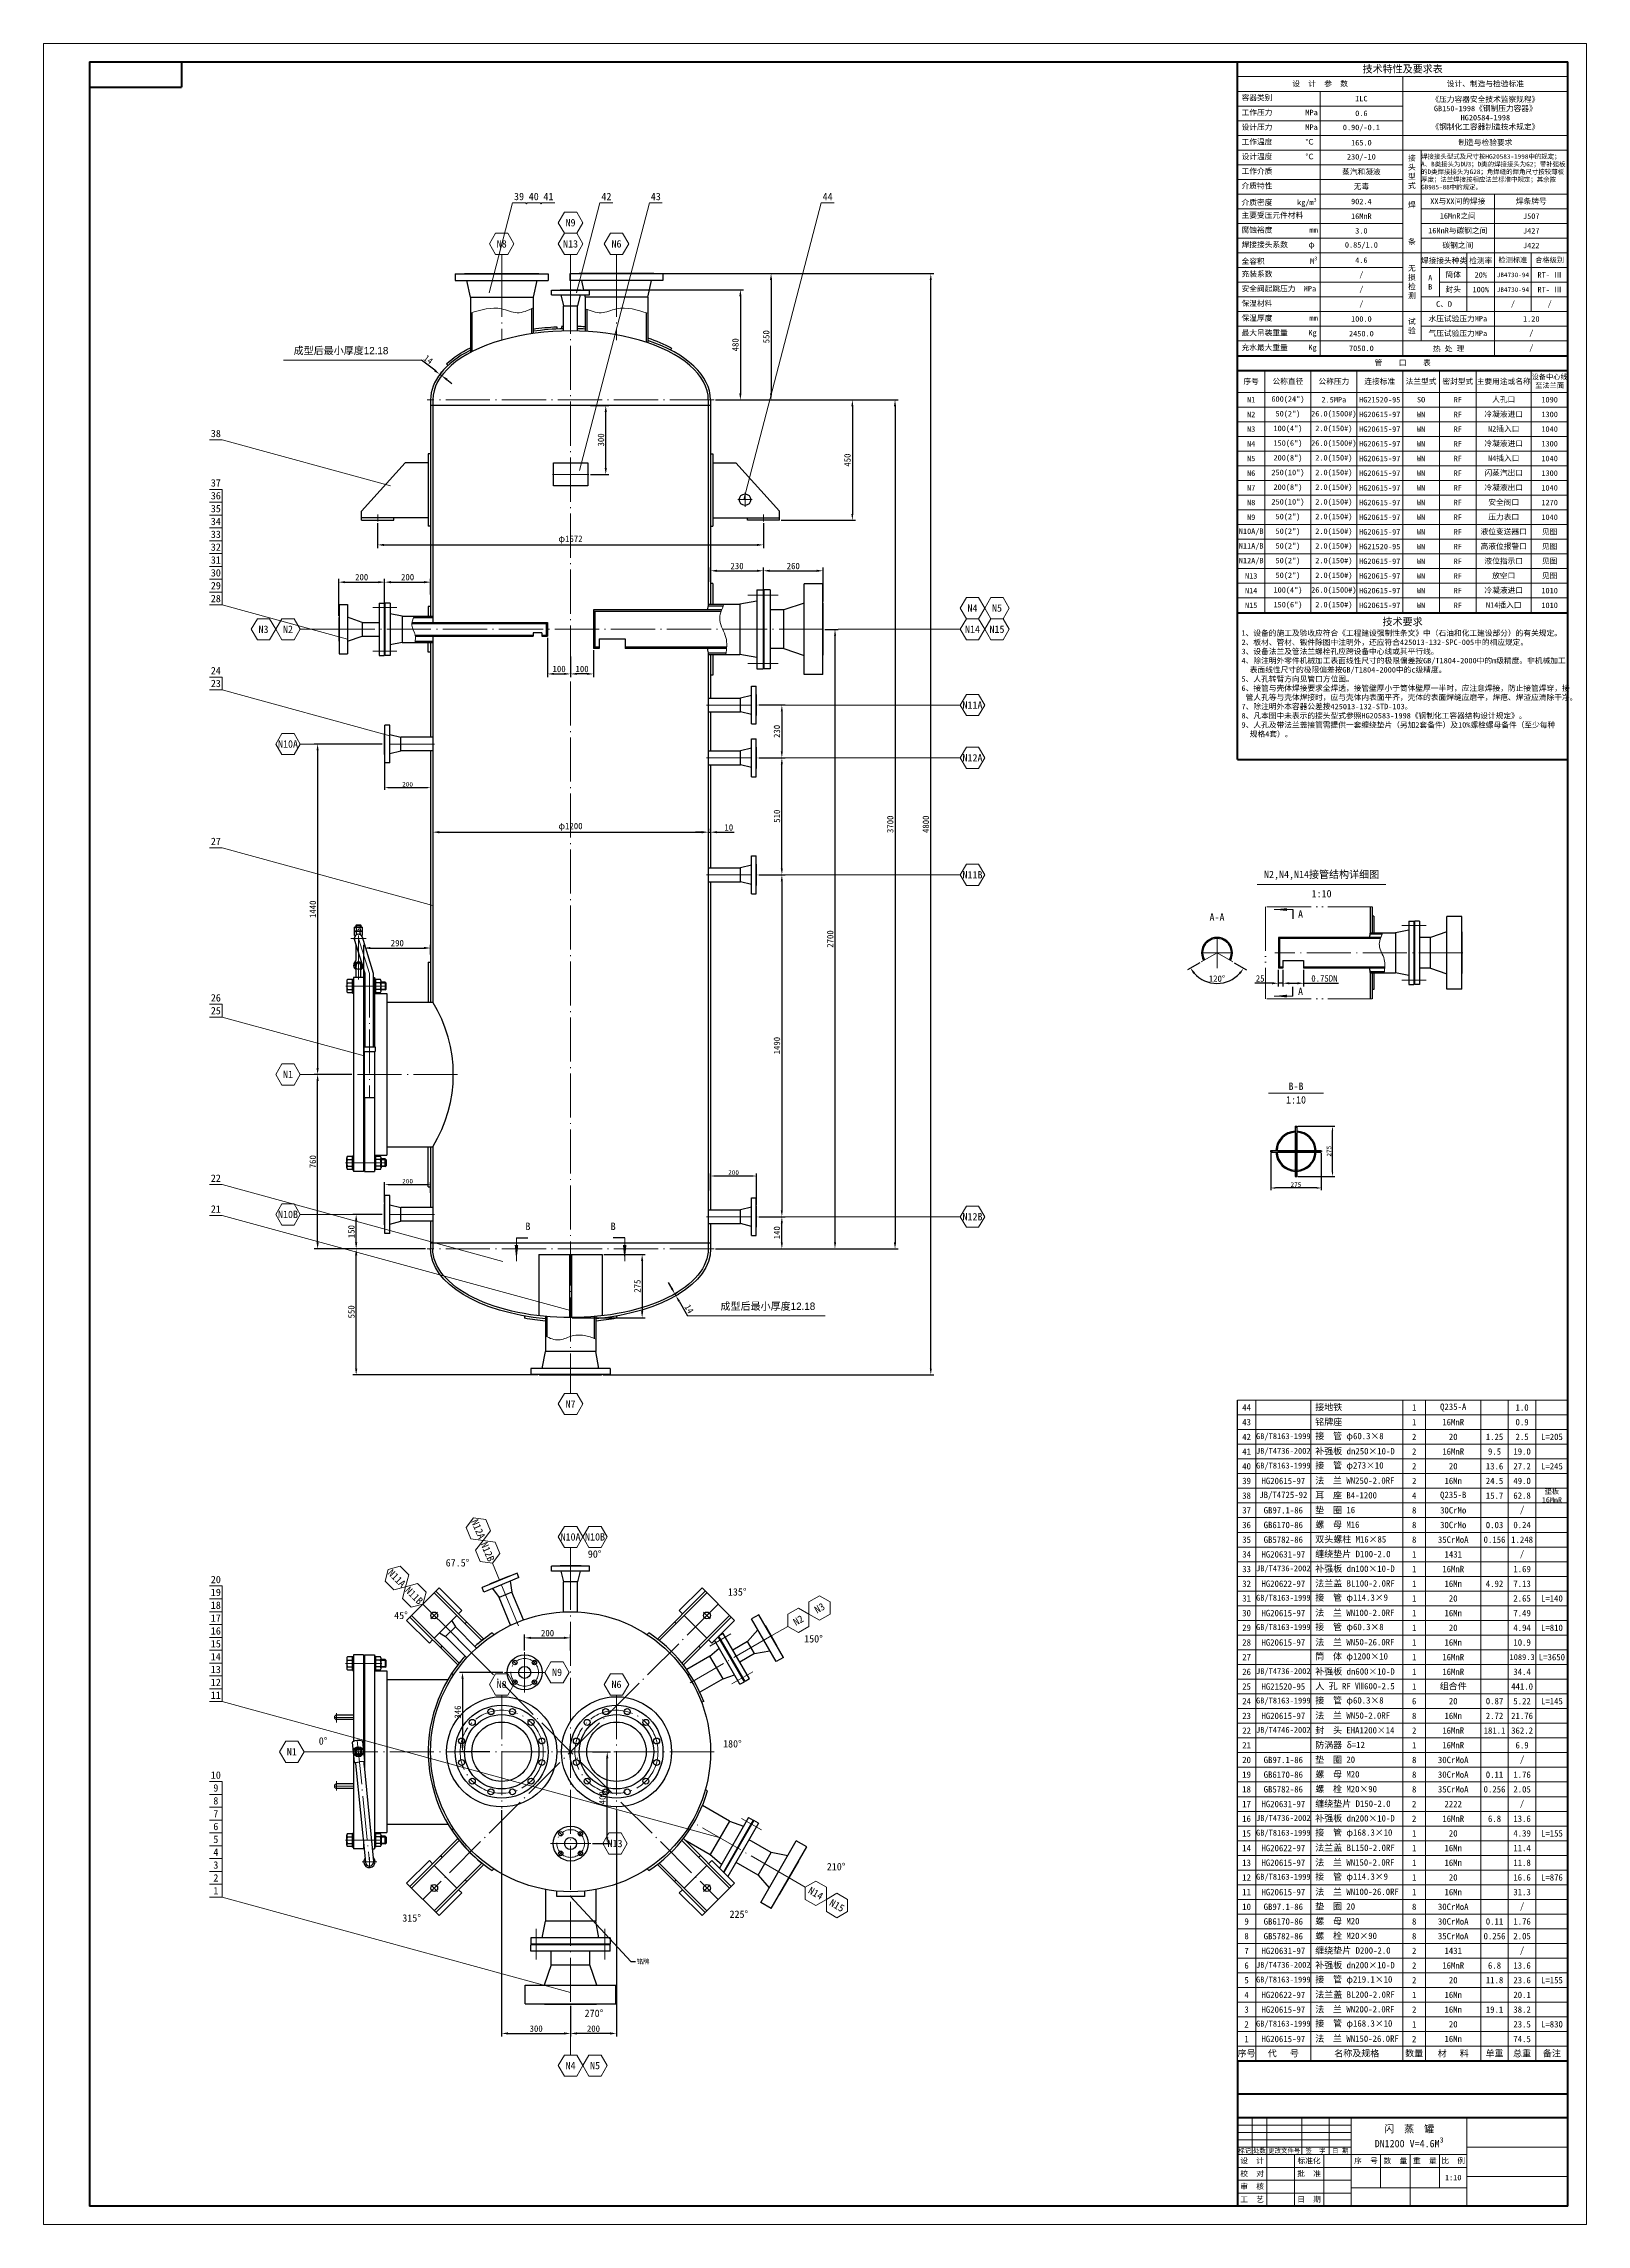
# Model space of a CAD drawing. Header units: millimetres. Extents: x 854 to 1694, y 81 to 1269.
import ezdxf

# ---------------------------------------------------------------- set-up
doc = ezdxf.new("R2010")
doc.units = ezdxf.units.MM
doc.linetypes.add('ACAD_ISO05W100', pattern=[33, 24, -3, 0, -3, 0, -3])
doc.linetypes.add('CENTER', pattern=[30.5, 24, -3, 0.5, -3])
for name, color, linetype, lineweight in [('中心线', 1, 'CENTER', 15), ('双点划线', 6, 'ACAD_ISO05W100', 15), ('尺寸线', 3, 'Continuous', 15), ('文字层', 3, 'Continuous', 15), ('细线', 7, 'Continuous', 15), ('轮廓线', 4, 'Continuous', 30)]:
    doc.layers.add(name, color=color, linetype=linetype, lineweight=lineweight)
doc.styles.get("Standard").update_dxf_attribs({"font": 'SIMFANG.TTF'})
doc.styles.add('样式 1', font='gbeitc.shx')
doc.dimstyles.new('ISO-25', dxfattribs={"dimtxt": 2.5, "dimasz": 2.5, "dimexe": 1.25, "dimexo": 0.625, "dimtad": 1, "dimdsep": 46, "dimtxsty": 'Standard', "dimcen": 2.5, "dimadec": 0, "dimazin": 0, "dimtfac": 1, "dimtmove": 0, "dimatfit": 3, "dimfxl": 0, "dimarcsym": 0})
doc.dimstyles.new('ISO-35', dxfattribs={"dimtxt": 3.5, "dimasz": 3.5, "dimexe": 1.75, "dimexo": 0.875, "dimgap": 0.875, "dimtad": 1, "dimdec": 4, "dimdsep": 46, "dimlunit": 6, "dimtxsty": 'Standard', "dimcen": 3.5, "dimadec": 0, "dimazin": 0, "dimtfac": 1, "dimtdec": 4, "dimtmove": 0, "dimatfit": 3, "dimfxl": 0, "dimtolj": 1, "dimtzin": 0, "dimarcsym": 0})

msp = doc.modelspace()

# ---------------------------------------------------------------- texts
at = {"layer": '尺寸线', "char_height": 4, "attachment_point": 5}
for s, insert, width in [('A-A', (1492.91842, 793.31357), 50), ('270°', (1153.68782, 196.15758), 25), ('N4', (1140.93461, 167.68163), 6.6667), ('N5', (1154.26795, 167.68163), 6.6667)]:
    msp.add_mtext(s, dxfattribs=dict(at, insert=insert, width=width))
at = {"layer": '文字层'}
for s, insert, char_height, width, attachment_point in [('设  计  参  数', (1549.02701, 1247.18281), 3, 90, 5), ('技术特性及要求表', (1594.02701, 1255.18281), 4, 180, 5), ('设计、制造与检验标准', (1639.02701, 1247.18281), 3, 90, 5), (' 容器类别', (1504.02701, 1241.21795), 3, 45, 1), ('ILC', (1571.52701, 1239.18281), 3, 45, 5), ('《压力容器安全技术监察规程》\\PGB150-1998《钢制压力容器》\\PHG20584-1998\\P《钢制化工容器制造技术规定》', (1639.02701, 1231.18281), 3, 90, 5), (' 设计压力        MPa', (1504.02701, 1225.19362), 3, 45, 1), (' 工作压力        MPa', (1504.02701, 1233.19362), 3, 45, 1), ('0.90/-0.1', (1571.52701, 1223.18281), 3, 45, 5), ('0.6', (1571.52701, 1231.18281), 3, 45, 5), (' 工作温度        ℃', (1504.02701, 1217.19362), 3, 45, 1), ('165.0', (1571.52701, 1215.18281), 3, 45, 5), ('制造与检验要求', (1639.02701, 1215.18281), 3, 90, 5), (' 设计温度        ℃', (1504.02701, 1209.19362), 3, 45, 1), (' 工作介质', (1504.02701, 1201.20984), 3, 45, 1), ('蒸汽和凝液', (1571.52701, 1199.18281), 3, 45, 5), ('230/-10', (1571.52701, 1207.18281), 3, 45, 5), ('接\\P头\\P型\\P式', (1599.02701, 1199.18281), 3, 10, 5), ('焊接接头型式及尺寸按HG20583-1998中的规定；A、B类接头为DU3；D类的焊接接头为G2；带补强板的D类焊接接头为G28；角焊缝的焊角尺寸按较薄板厚度；法兰焊接按相应法兰标准中规定；其余按GB985-88中的规定。', (1604.02701, 1199.22335), 2.5, 80, 4), (' 介质特性', (1504.02701, 1193.21795), 3, 45, 1), ('无毒', (1571.52701, 1191.18281), 3, 45, 5), ('39', (1112.88019, 1185.86642), 4, 7, 5), ('40', (1120.88019, 1185.86642), 4, 7, 5), ('41', (1128.88019, 1185.86642), 4, 7, 5), ('42', (1160.44651, 1185.86642), 4, 7, 5), ('43', (1187.36405, 1185.86642), 4, 7, 5), ('44', (1280.91963, 1185.86642), 4, 7, 5), ('\\A1; 介质密度      kg/m{\\H0.7x;\\S3^ ;}', (1504.02701, 1185.20984), 3, 45, 1), (' 主要受压元件材料', (1504.02701, 1177.20173), 3, 45, 1), ('902.4', (1571.52701, 1183.18281), 3, 45, 5), ('16MnR', (1571.52701, 1175.18281), 3, 45, 5), ('焊\\P\\P\\P\\P条', (1599.02701, 1171.18281), 3, 10, 5), ('XX与XX间的焊接', (1624.02701, 1183.18281), 3, 40, 5), ('16MnR之间', (1624.02701, 1175.18281), 3, 40, 5), ('焊条牌号', (1664.02701, 1183.18281), 3, 40, 5), ('J507', (1664.02701, 1175.18281), 3, 40, 5), ('N9', (1140.93461, 1171.62351), 4, 6.6667, 5), (' 腐蚀裕度         mm', (1504.02701, 1169.19362), 3, 45, 1), ('3.0', (1571.52701, 1167.18281), 3, 45, 5), ('16MnR与碳钢之间', (1624.02701, 1167.18281), 3, 40, 5), ('J427', (1664.02701, 1167.18281), 3, 40, 5), ('N8', (1103.43461, 1160.0765), 4, 6.6667, 5), ('N13', (1140.93461, 1160.0765), 4, 6.6667, 5), ('N6', (1165.93461, 1160.0765), 4, 6.6667, 5), ('\\A1; 全容积           M{\\H0.7x;\\S3^ ;}', (1504.02701, 1153.1693), 3, 45, 1), (' 焊接接头系数     φ', (1504.02701, 1161.19362), 3, 45, 1), ('0.85/1.0', (1571.52701, 1159.18281), 3, 45, 5), ('4.6', (1571.52701, 1151.18281), 3, 45, 5), ('焊接接头种类', (1616.52701, 1150.84633), 3, 25, 5), ('碳钢之间', (1624.02701, 1159.18281), 3, 40, 5), ('检测率', (1636.52701, 1150.84768), 3, 15, 5), ('检测标准', (1654.02701, 1151.18281), 2.8, 20, 5), ('J422', (1664.02701, 1159.18281), 3, 40, 5), ('合格级别', (1674.02701, 1151.18281), 2.8, 20, 5), (' 充装系数', (1504.02701, 1145.19362), 3, 45, 1), ('/', (1571.52701, 1143.18281), 3, 45, 5), ('无\\P损\\P检\\P测', (1599.02701, 1139.18281), 3, 10, 5), ('A\\PB', (1609.02701, 1139.18281), 3, 10, 5), ('筒体', (1621.52701, 1143.18281), 3, 15, 5), ('20%', (1636.52701, 1143.18281), 3, 15, 5), ('JB4730-94', (1654.02701, 1143.18281), 2.5, 20, 5), ('RT- Ⅲ', (1674.02701, 1143.18281), 3, 20, 5), (' 保温材料', (1504.02701, 1129.20173), 3, 45, 1), (' 安全阀起跳压力  MPa', (1504.02701, 1137.19362), 3, 45, 1), ('/', (1571.52701, 1135.18281), 3, 45, 5), ('/', (1571.52701, 1127.18281), 3, 45, 5), ('C、D', (1616.52701, 1127.18281), 3, 25, 5), ('封头', (1621.52701, 1135.18281), 3, 15, 5), ('100%', (1636.52701, 1135.18281), 3, 15, 5), ('JB4730-94', (1654.02701, 1135.18281), 2.5, 20, 5), ('/', (1654.02701, 1127.18281), 3, 20, 5), ('RT- Ⅲ', (1674.02701, 1135.18281), 3, 20, 5), ('/', (1674.02701, 1127.18281), 3, 20, 5), (' 保温厚度         mm', (1504.02701, 1121.19362), 3, 45, 1), ('100.0', (1571.52701, 1119.18281), 3, 45, 5), ('试\\P验', (1599.02701, 1115.18281), 3, 10, 5), ('水压试验压力MPa', (1624.02701, 1119.18281), 3, 40, 5), ('1.20', (1664.02701, 1119.18281), 3, 40, 5), (' 最大吊装重量     Kg', (1504.02701, 1113.18552), 3, 45, 1), (' 充水最大重量     Kg', (1504.02701, 1105.18552), 3, 45, 1), ('2450.0', (1571.52701, 1111.18281), 3, 45, 5), ('气压试验压力MPa', (1624.02701, 1111.18281), 3, 40, 5), ('热 处 理', (1619.02701, 1102.84768), 3, 50, 5), ('/', (1664.02701, 1111.18281), 3, 40, 5), ('/', (1664.02701, 1103.18281), 3, 40, 5), ('7050.0', (1571.52701, 1103.18281), 3, 45, 5), ('管    口    表', (1594.02701, 1095.18281), 3, 180, 5), ('序号', (1511.52701, 1085.05038), 3, 15, 5), ('公称直径', (1531.52701, 1085.04317), 3, 25, 5), ('公称压力', (1556.52701, 1084.98642), 3, 25, 5), ('连接标准', (1581.52701, 1085.00263), 3, 25, 5), ('法兰型式', (1604.02701, 1085.04317), 3, 20, 5), ('密封型式', (1624.02701, 1085.02696), 3, 20, 5), ('主要用途或名称', (1649.02701, 1085.01074), 3, 30, 5), ('设备中心线至法兰面', (1674.02701, 1085.18281), 2.8, 20, 5), ('N1', (1511.52701, 1075.18281), 3, 15, 5), ('600(24")', (1531.52701, 1075.18281), 3, 25, 5), ('50(2")', (1531.52701, 1067.18281), 3, 25, 5), ('26.0(1500#)', (1556.52701, 1067.18281), 3, 25, 5), ('2.5MPa', (1556.52701, 1075.18281), 3, 25, 5), ('HG21520-95', (1581.52701, 1075.18281), 3, 25, 5), ('SO', (1604.02701, 1075.18281), 3, 20, 5), ('RF', (1624.02701, 1075.18281), 3, 20, 5), ('冷凝液进口', (1649.02701, 1067.18281), 3, 30, 5), ('人孔口', (1649.02701, 1075.18281), 3, 30, 5), ('1090', (1674.02701, 1075.18281), 3, 20, 5), ('38', (947.78958, 1056.79262), 4, 7, 5), ('N2', (1511.52701, 1067.18281), 3, 15, 5), ('N3', (1511.52701, 1059.18281), 3, 15, 5), ('100(4")', (1531.52701, 1059.18281), 3, 25, 5), ('2.0(150#)', (1556.52701, 1059.18281), 3, 25, 5), ('HG20615-97 ', (1581.52701, 1067.18281), 3, 25, 5), ('HG20615-97 ', (1581.52701, 1059.18281), 3, 25, 5), ('WN', (1604.02701, 1067.18281), 3, 20, 5), ('WN', (1604.02701, 1059.18281), 3, 20, 5), ('RF', (1624.02701, 1067.18281), 3, 20, 5), ('RF', (1624.02701, 1059.18281), 3, 20, 5), ('N2插入口', (1649.02701, 1059.18281), 3, 30, 5), ('1300', (1674.02701, 1067.18281), 3, 20, 5), ('1040', (1674.02701, 1059.18281), 3, 20, 5), ('N4', (1511.52701, 1051.18281), 3, 15, 5), ('150(6")', (1531.52701, 1051.18281), 3, 25, 5), ('26.0(1500#)', (1556.52701, 1051.18281), 3, 25, 5), ('HG20615-97 ', (1581.52701, 1051.18281), 3, 25, 5), ('WN', (1604.02701, 1051.18281), 3, 20, 5), ('RF', (1624.02701, 1051.18281), 3, 20, 5), ('冷凝液进口', (1649.02701, 1051.18281), 3, 30, 5), ('1300', (1674.02701, 1051.18281), 3, 20, 5), ('N5', (1511.52701, 1043.18281), 3, 15, 5), ('N6', (1511.52701, 1035.18281), 3, 15, 5), ('250(10")', (1531.52701, 1035.18281), 3, 25, 5), ('200(8")', (1531.52701, 1043.18281), 3, 25, 5), ('2.0(150#)', (1556.52701, 1043.18281), 3, 25, 5), ('2.0(150#)', (1556.52701, 1035.18281), 3, 25, 5), ('HG20615-97 ', (1581.52701, 1043.18281), 3, 25, 5), ('HG20615-97 ', (1581.52701, 1035.18281), 3, 25, 5), ('WN', (1604.02701, 1043.18281), 3, 20, 5), ('WN', (1604.02701, 1035.18281), 3, 20, 5), ('RF', (1624.02701, 1043.18281), 3, 20, 5), ('RF', (1624.02701, 1035.18281), 3, 20, 5), ('闪蒸汽出口', (1649.02701, 1035.18281), 3, 30, 5), ('N4插入口', (1649.02701, 1043.18281), 3, 30, 5), ('1040', (1674.02701, 1043.18281), 3, 20, 5), ('1300', (1674.02701, 1035.18281), 3, 20, 5), ('37', (947.78958, 1029.86692), 4, 7, 5), ('36', (947.78958, 1022.86692), 4, 7, 5), ('N7', (1511.52701, 1027.18281), 3, 15, 5), ('200(8")', (1531.52701, 1027.18281), 3, 25, 5), ('2.0(150#)', (1556.52701, 1027.18281), 3, 25, 5), ('HG20615-97 ', (1581.52701, 1027.18281), 3, 25, 5), ('WN', (1604.02701, 1027.18281), 3, 20, 5), ('RF', (1624.02701, 1027.18281), 3, 20, 5), ('冷凝液出口', (1649.02701, 1027.18281), 3, 30, 5), ('1040', (1674.02701, 1027.18281), 3, 20, 5), ('35', (947.78958, 1015.86692), 4, 7, 5), ('34', (947.78958, 1008.86692), 4, 7, 5), ('N8', (1511.52701, 1019.18281), 3, 15, 5), ('N9', (1511.52701, 1011.18281), 3, 15, 5), ('250(10")', (1531.52701, 1019.18281), 3, 25, 5), ('50(2")', (1531.52701, 1011.18281), 3, 25, 5), ('2.0(150#)', (1556.52701, 1019.18281), 3, 25, 5), ('2.0(150#)', (1556.52701, 1011.18281), 3, 25, 5), ('HG20615-97 ', (1581.52701, 1019.18281), 3, 25, 5), ('HG20615-97 ', (1581.52701, 1011.18281), 3, 25, 5), ('WN', (1604.02701, 1019.18281), 3, 20, 5), ('WN', (1604.02701, 1011.18281), 3, 20, 5), ('RF', (1624.02701, 1019.18281), 3, 20, 5), ('RF', (1624.02701, 1011.18281), 3, 20, 5), ('压力表口', (1649.02701, 1011.18281), 3, 30, 5), ('安全阀口', (1649.02701, 1019.18281), 3, 30, 5), ('1270', (1674.02701, 1019.18281), 3, 20, 5), ('1040', (1674.02701, 1011.18281), 3, 20, 5), ('33', (947.78958, 1001.86692), 4, 7, 5), ('N10A/B', (1511.52701, 1003.18281), 3, 15, 5), ('50(2")', (1531.52701, 1003.18281), 3, 25, 5), ('2.0(150#)', (1556.52701, 1003.18281), 3, 25, 5), ('HG20615-97 ', (1581.52701, 1003.18281), 3, 25, 5), ('WN', (1604.02701, 1003.18281), 3, 20, 5), ('RF', (1624.02701, 1003.18281), 3, 20, 5), ('液位变送器口', (1649.02701, 1003.18281), 3, 30, 5), ('见图', (1674.02701, 1003.18281), 3, 20, 5), ('32', (947.78958, 994.86692), 4, 7, 5), ('31', (947.78958, 987.86692), 4, 7, 5), ('N11A/B', (1511.52701, 995.18281), 3, 15, 5), ('N12A/B', (1511.52701, 987.18281), 3, 15, 5), ('50(2")', (1531.52701, 995.18281), 3, 25, 5), ('50(2")', (1531.52701, 987.18281), 3, 25, 5), ('2.0(150#)', (1556.52701, 995.18281), 3, 25, 5), ('2.0(150#)', (1556.52701, 987.18281), 3, 25, 5), ('HG21520-95', (1581.52701, 995.19092), 3, 25, 5), ('HG20615-97 ', (1581.52701, 987.18281), 3, 25, 5), ('WN', (1604.02701, 995.18281), 3, 20, 5), ('WN', (1604.02701, 987.18281), 3, 20, 5), ('RF', (1624.02701, 995.18281), 3, 20, 5), ('RF', (1624.02701, 987.18281), 3, 20, 5), ('高液位报警口', (1649.02701, 995.18281), 3, 30, 5), ('液位指示口', (1649.02701, 987.18281), 3, 30, 5), ('见图', (1674.02701, 995.18281), 3, 20, 5), ('见图', (1674.02701, 987.18281), 3, 20, 5), ('30', (947.78958, 980.86692), 4, 7, 5), ('29', (947.78958, 973.86692), 4, 7, 5), ('N13', (1511.52701, 979.18281), 3, 15, 5), ('50(2")', (1531.52701, 979.18281), 3, 25, 5), ('2.0(150#)', (1556.52701, 979.18281), 3, 25, 5), ('HG20615-97 ', (1581.52701, 979.18281), 3, 25, 5), ('WN', (1604.02701, 979.18281), 3, 20, 5), ('RF', (1624.02701, 979.18281), 3, 20, 5), ('放空口', (1649.02701, 979.18281), 3, 30, 5), ('见图', (1674.02701, 979.18281), 3, 20, 5), ('28', (947.78958, 966.86692), 4, 7, 5), ('N4', (1359.78044, 961.67881), 4, 6.6667, 5), ('N5', (1373.11377, 961.67881), 4, 6.6667, 5), ('N14', (1511.52701, 971.18281), 3, 15, 5), ('N15', (1511.52701, 963.18281), 3, 15, 5), ('100(4")', (1531.52701, 971.18281), 3, 25, 5), ('150(6")', (1531.52701, 963.18281), 3, 25, 5), ('26.0(1500#)', (1556.52701, 971.18281), 3, 25, 5), ('2.0(150#)', (1556.52701, 963.18281), 3, 25, 5), ('HG20615-97 ', (1581.52701, 971.18281), 3, 25, 5), ('HG20615-97 ', (1581.52701, 963.18281), 3, 25, 5), ('WN', (1604.02701, 971.18281), 3, 20, 5), ('WN', (1604.02701, 963.18281), 3, 20, 5), ('RF', (1624.02701, 971.18281), 3, 20, 5), ('RF', (1624.02701, 963.18281), 3, 20, 5), ('冷凝液进口', (1649.02701, 971.18281), 3, 30, 5), ('N14插入口', (1649.02701, 963.18281), 3, 30, 5), ('1010', (1674.02701, 971.18281), 3, 20, 5), ('1010', (1674.02701, 963.18281), 3, 20, 5), ('N3', (973.74131, 950.1318), 4, 6.6667, 5), ('N2', (987.07464, 950.1318), 4, 6.6667, 5), ('N14', (1359.78044, 950.1318), 4, 6.6667, 5), ('N15', (1373.11377, 950.1318), 4, 6.6667, 5), ('                                  {\\H1.333x; 技术要求\\P} 1、设备的施工及验收应符合《工程建设强制性条文》中（石油和化工建设部分）的有关规定。 \\P 2、板材、管材、锻件除图中注明外，还应符合425013-132-SPC-005中的相应规定。\\P 3、设备法兰及管法兰螺栓孔应跨设备中心线或其平行线。 \\P 4、除注明外零件机械加工表面线性尺寸的极限偏差按GB/T1804-2000中的m级精度。非机械加工\\P   表面线性尺寸的极限偏差按GB/T1804-2000中的c级精度。\\P 5、人孔转臂方向见管口方位图。\\P 6、接管与壳体焊接要求全焊透，接管壁厚小于筒体壁厚一半时，应注意焊接，防止接管焊穿，接\\P  管人孔等与壳体焊接时，应与壳体内表面平齐，壳体的表面焊缝应磨平，焊疤、焊渣应清除干净。\\P 7、除注明外本容器公差按425013-132-STD-103。\\P 8、凡本图中未表示的接头型式参照HG20583-1998《钢制化工容器结构设计规定》。\\P 9、人孔及带法兰盖接管需提供一套缠绕垫片（另加2套备件）及10%螺栓螺母备件（至少每种\\P   规格4套）。', (1504.02701, 956.23957), 3, 180, 1), ('24', (947.78958, 927.61454), 4, 7, 5), ('23', (947.78958, 920.61454), 4, 7, 5), ('N11A', (1359.78044, 908.8818), 4, 6.6667, 5), ('N10A', (987.07464, 887.6318), 4, 6.6667, 5), ('N12A', (1359.78044, 880.1083), 4, 6.6667, 5), ('27', (947.78958, 834.60513), 4, 7, 5), ('N11B', (1359.78044, 816.3818), 4, 6.6667, 5), ('N2,N4,N14接管结构详细图', (1549.85214, 816.07026), 4, 80, 5), ('1:10', (1549.85214, 806.07026), 4, 50, 5), ('A', (1538.39608, 794.9602), 4, 10, 5), ('26', (947.78958, 749.34425), 4, 7, 5), ('A', (1538.39608, 752.82146), 4, 10, 5), ('25', (947.78958, 742.34425), 4, 7, 5), ('N1', (987.07464, 707.6318), 4, 6.6667, 5), ('B-B', (1535.94895, 701.2062), 4, 20, 5), ('1:10', (1535.94895, 693.7457), 4, 20, 5), ('22', (947.78958, 651.11814), 4, 7, 5), ('21', (947.78958, 634.34403), 4, 7, 5), ('N10B', (987.07464, 631.3818), 4, 6.6667, 5), ('N12B', (1359.78044, 630.1318), 4, 6.6667, 5), ('B', (1117.7229, 624.89581), 4, 12.5, 5), ('B', (1164.14632, 624.89581), 4, 12.5, 5), ('N7', (1140.93461, 528.1083), 4, 6.6667, 5), ('44', (1509.02701, 526.18281), 3.5, 10, 5), ('43', (1509.02701, 518.18281), 3.5, 10, 5), ('42', (1509.02701, 510.18281), 3.5, 10, 5), ('41', (1509.02701, 502.18281), 3.5, 10, 5), ('40', (1509.02701, 494.18281), 3.5, 10, 5), ('39', (1509.02701, 486.18281), 3.5, 10, 5), ('38', (1509.02701, 478.18281), 3.5, 10, 5), ('JB/T4725-92', (1529.02701, 478.18281), 3.5, 30, 5), (' 耳  座 B4-1200', (1544.02701, 478.18281), 3.5, 55, 4), ('4', (1600.27701, 478.18281), 3.5, 12.5, 5), ('Q235-B', (1621.52701, 478.18281), 3.5, 30, 5), ('15.7', (1644.02701, 478.18281), 3.5, 15, 5), ('62.8', (1659.02701, 478.18281), 3.5, 15, 5), ('37', (1509.02701, 470.18281), 3.5, 10, 5), ('36', (1509.02701, 462.18281), 3.5, 10, 5), ('N10A', (1140.93461, 455.67287), 4, 6.6667, 5), ('N10B', (1154.26795, 455.67287), 4, 6.6667, 5), ('35', (1509.02701, 454.18281), 3.5, 10, 5), ('67.5°', (1079.38889, 441.54589), 4, 25, 5), ('90°', (1154.06158, 446.34469), 4, 25, 5), ('34', (1509.02701, 446.18281), 3.5, 10, 5), ('33', (1509.02701, 438.18281), 3.5, 10, 5), ('20', (947.78958, 432.45561), 4, 7, 5), ('135°', (1231.67908, 425.69048), 4, 25, 5), ('32', (1509.02701, 430.18281), 3.5, 10, 5), ('19', (947.78958, 425.45561), 4, 7, 5), ('18', (947.78958, 418.45561), 4, 7, 5), ('31', (1509.02701, 422.18281), 3.5, 10, 5), ('30', (1509.02701, 414.18281), 3.5, 10, 5), ('17', (947.78958, 411.45561), 4, 7, 5), ('16', (947.78958, 404.45561), 4, 7, 5), ('45°', (1048.62011, 412.91337), 4, 25, 5), ('29', (1509.02701, 406.18281), 3.5, 10, 5), ('15', (947.78958, 397.45561), 4, 7, 5), ('14', (947.78958, 390.45561), 4, 7, 5), ('150°', (1273.21621, 400.16051), 4, 25, 5), ('28', (1509.02701, 398.18281), 3.5, 10, 5), ('13', (947.78958, 383.45561), 4, 7, 5), ('N9', (1133.59237, 381.89937), 4, 6.6667, 5), ('27', (1509.02701, 390.18281), 3.5, 10, 5), ('26', (1509.02701, 382.18281), 3.5, 10, 5), ('12', (947.78958, 376.45561), 4, 7, 5), ('11', (947.78958, 369.45561), 4, 7, 5), ('N8', (1103.43461, 375.33673), 4, 6.6667, 5), ('N6', (1165.93461, 375.33673), 4, 6.6667, 5), ('25', (1509.02701, 374.18281), 3.5, 10, 5), ('24', (1509.02701, 366.18281), 3.5, 10, 5), ('23', (1509.02701, 358.18281), 3.5, 10, 5), ('0°', (1006.19339, 344.50502), 4, 25, 5), ('180°', (1229.05437, 342.96466), 4, 25, 5), ('22', (1509.02701, 350.18281), 3.5, 10, 5), ('N1', (989.17725, 338.64937), 4, 6.6667, 5), ('21', (1509.02701, 342.18281), 3.5, 10, 5), ('20', (1509.02701, 334.18281), 3.5, 10, 5), ('10', (947.78958, 325.93738), 4, 7, 5), ('9', (947.78958, 318.93738), 4, 7, 5), ('19', (1509.02701, 326.18281), 3.5, 10, 5), ('8', (947.78958, 311.93738), 4, 7, 5), ('18', (1509.02701, 318.18281), 3.5, 10, 5), ('17', (1509.02701, 310.18281), 3.5, 10, 5), ('7', (947.78958, 304.93738), 4, 7, 5), ('6', (947.78958, 297.93738), 4, 7, 5), ('16', (1509.02701, 302.18281), 3.5, 10, 5), ('4', (947.78958, 283.93738), 4, 7, 5), ('5', (947.78958, 290.93738), 4, 7, 5), ('N13', (1165.14749, 288.64937), 4, 6.6667, 5), ('15', (1509.02701, 294.18281), 3.5, 10, 5), ('14', (1509.02701, 286.18281), 3.5, 10, 5), ('3', (947.78958, 276.93738), 4, 7, 5), ('210°', (1285.53874, 276.03073), 4, 25, 5), ('13', (1509.02701, 278.18281), 3.5, 10, 5), ('2', (947.78958, 269.93738), 4, 7, 5), ('1', (947.78958, 262.93738), 4, 7, 5), ('12', (1509.02701, 270.18281), 3.5, 10, 5), ('11', (1509.02701, 262.18281), 3.5, 10, 5), ('315°', (1054.40086, 248.06032), 4, 25, 5), ('225°', (1232.5894, 250.1166), 4, 25, 5), ('10', (1509.02701, 254.18281), 3.5, 10, 5), ('8', (1509.02701, 238.18281), 3.5, 10, 5), ('9', (1509.02701, 246.18281), 3.5, 10, 5), ('铭牌', (1176.91495, 225.66378), 2.5, 30, 1), ('7', (1509.02701, 230.18281), 3.5, 10, 5), ('5', (1509.02701, 214.18281), 3.5, 10, 5), ('6', (1509.02701, 222.18281), 3.5, 10, 5), ('4', (1509.02701, 206.18281), 3.5, 10, 5), ('3', (1509.02701, 198.18281), 3.5, 10, 5), ('2', (1509.02701, 190.18281), 3.5, 10, 5), ('1', (1509.02701, 182.18281), 3.5, 10, 5), ('序号', (1509.02701, 174.18281), 3.5, 10, 5), ('代   号', (1529.02701, 174.18281), 3.5, 30, 5), ('名称及规格', (1569.02701, 174.18281), 3.5, 50, 5), ('数量', (1600.27701, 174.18281), 3.5, 12.5, 5), ('材   料', (1621.52701, 174.18281), 3.5, 30, 5), ('单重', (1644.02701, 174.18281), 3.5, 15, 5), ('总重', (1659.02701, 174.18281), 3.5, 15, 5), ('备注', (1675.27701, 174.18281), 3.5, 17.5, 5), ('\\A1;闪  蒸  罐\\PDN1200 V=4.6M{\\H0.7x;\\S3^ ;}', (1597.52701, 129.18281), 4, 63, 5), ('标记', (1508.02701, 121.18281), 2.5, 8, 5), ('处数', (1516.02701, 121.18281), 2.5, 8, 5), ('更改文件号', (1529.52701, 121.18281), 2.5, 19, 5), ('签  字', (1546.52701, 121.18281), 2.5, 15, 5), ('日 期', (1560.02701, 121.18281), 2.5, 12, 5), ('校  对', (1512.02701, 108.68281), 3, 16, 5), ('设  计', (1512.02701, 115.68281), 3, 16, 5), ('标准化', (1543.02701, 115.68281), 3, 16, 5), ('批  准', (1543.02701, 108.68281), 3, 16, 5), ('序  号', (1574.02701, 115.68281), 3, 16, 5), ('数  量', (1590.02701, 115.68281), 3, 16, 5), ('重  量', (1606.02701, 115.68281), 3, 16, 5), ('比  例', (1621.52701, 115.68281), 3, 15, 5), ('1:10', (1621.52701, 106.68281), 3, 15, 5), ('工  艺', (1512.02701, 94.68281), 3, 16, 5), ('审  核', (1512.02701, 101.68281), 3, 16, 5), ('日  期', (1543.02701, 94.68281), 3, 16, 5)]:
    msp.add_mtext(s, dxfattribs=dict(at, insert=insert, char_height=char_height, width=width, attachment_point=attachment_point))
at = {"layer": '文字层', "char_height": 4, "width": 62.5, "attachment_point": 5, "style": '样式 1'}
for insert in [(1015.92383, 1101.69475), (1248.36166, 581.12173)]:
    msp.add_mtext('{\\fﾷￂￋￎ_GB2312|b0|i0|c134|p49;成型后最小厚度12.18}', dxfattribs=dict(at, insert=insert))
at = {"layer": '文字层', "lineweight": 15}
for s, insert, char_height, width, attachment_point in [(' 接地铁', (1544.02701, 526.18281), 3.5, 55, 4), ('1', (1600.27701, 526.18281), 3.5, 12.5, 5), ('1.0', (1659.02701, 526.18281), 3.5, 15, 5), (' 接  管 φ60.3×8', (1544.02701, 510.18281), 3.5, 55, 4), (' 铭牌座', (1544.02701, 518.18281), 3.5, 50, 4), ('2', (1600.27701, 510.18281), 3.5, 12.5, 5), ('1', (1600.27701, 518.18281), 3.5, 12.5, 5), ('1.25', (1644.02701, 510.18281), 3.5, 15, 5), ('2.5', (1659.02701, 510.18281), 3.5, 15, 5), ('0.9', (1659.02701, 518.18281), 3.5, 15, 5), ('L=205', (1675.27701, 510.18281), 3.5, 17.5, 5), (' 补强板 dn250×10-D', (1544.02701, 502.18281), 3.5, 50, 4), ('2', (1600.27701, 502.18281), 3.5, 12.5, 5), ('9.5', (1644.02701, 502.18281), 3.5, 15, 5), ('19.0', (1659.02701, 502.18281), 3.5, 15, 5), (' 接  管 φ273×10', (1544.02701, 494.18281), 3.5, 55, 4), (' 法  兰 WN250-2.0RF', (1544.02701, 486.18281), 3.5, 55, 4), ('2', (1600.27701, 494.18281), 3.5, 12.5, 5), ('24.5', (1644.02701, 486.18281), 3.5, 15, 5), ('13.6', (1644.02701, 494.18281), 3.5, 15, 5), ('49.0', (1659.02701, 486.18281), 3.5, 15, 5), ('27.2', (1659.02701, 494.18281), 3.5, 15, 5), ('L=245', (1675.27701, 494.18281), 3.5, 17.5, 5), ('垫板16MnR', (1675.27701, 478.18281), 2.8, 17.5, 5), (' 螺  母 M16', (1544.02701, 462.18281), 3.5, 50, 4), ('8', (1600.27701, 462.18281), 3.5, 12.5, 5), ('0.03', (1644.02701, 462.18281), 3.5, 15, 5), ('0.24', (1659.02701, 462.18281), 3.5, 15, 5), (' 双头螺柱 M16×85', (1544.02701, 454.18281), 3.5, 55, 4), ('0.156', (1644.02701, 454.18281), 3.5, 15, 5), ('1.248', (1659.02701, 454.18281), 3.5, 15, 5), (' 补强板 dn100×10-D', (1544.02701, 438.18281), 3.5, 50, 4), ('1', (1600.27701, 438.18281), 3.5, 12.5, 5), ('1.69', (1659.02701, 438.18281), 3.5, 15, 5), (' 法兰盖 BL100-2.0RF', (1544.02701, 430.18281), 3.5, 55, 4), ('4.92', (1644.02701, 430.18281), 3.5, 15, 5), ('7.13', (1659.02701, 430.18281), 3.5, 15, 5), (' 接  管 φ114.3×9', (1544.02701, 422.18281), 3.5, 55, 4), (' 法  兰 WN100-2.0RF', (1544.02701, 414.18281), 3.5, 55, 4), ('1', (1600.27701, 422.18281), 3.5, 12.5, 5), ('2.65', (1659.02701, 422.18281), 3.5, 15, 5), ('7.49', (1659.02701, 414.18281), 3.5, 15, 5), ('L=140', (1675.27701, 422.18281), 3.5, 17.5, 5), (' 接  管 φ60.3×8', (1544.02701, 406.18281), 3.5, 55, 4), ('1', (1600.27701, 406.18281), 3.5, 12.5, 5), ('4.94', (1659.02701, 406.18281), 3.5, 15, 5), ('L=810', (1675.27701, 406.18281), 3.5, 17.5, 5), (' 筒  体 φ1200×10', (1544.02701, 390.18281), 3.5, 50, 4), (' 法  兰 WN50-26.0RF', (1544.02701, 398.18281), 3.5, 55, 4), ('10.9', (1659.02701, 398.18281), 3.5, 15, 5), (' 补强板 dn600×10-D', (1544.02701, 382.18281), 3.5, 50, 4), ('1', (1600.27701, 390.18281), 3.5, 12.5, 5), ('1', (1600.27701, 382.18281), 3.5, 12.5, 5), ('1089.3', (1659.02701, 390.18281), 3.2, 15, 5), ('34.4', (1659.02701, 382.18281), 3.5, 15, 5), ('L=3650', (1675.27701, 390.18281), 3.5, 17.5, 5), (' 接  管 φ60.3×8', (1544.02701, 366.18281), 3.5, 55, 4), (' 人 孔 RF Ⅷ600-2.5', (1544.02701, 374.18281), 3.5, 55, 4), ('441.0', (1659.02701, 374.18281), 3.5, 15, 5), (' 法  兰 WN50-2.0RF', (1544.02701, 358.18281), 3.5, 55, 4), ('6', (1600.27701, 366.18281), 3.5, 12.5, 5), ('2.72', (1644.02701, 358.18281), 3.5, 15, 5), ('0.87', (1644.02701, 366.18281), 3.5, 15, 5), ('21.76', (1659.02701, 358.18281), 3.5, 15, 5), ('5.22', (1659.02701, 366.18281), 3.5, 15, 5), ('L=145', (1675.27701, 366.18281), 3.5, 17.5, 5), (' 防涡器 δ=12', (1544.02701, 342.18281), 3.5, 55, 4), ('6.9', (1659.02701, 342.18281), 3.5, 15, 5), (' 螺  母 M20', (1544.02701, 326.18281), 3.5, 50, 4), ('8', (1600.27701, 326.18281), 3.5, 12.5, 5), ('0.11', (1644.02701, 326.18281), 3.5, 15, 5), ('1.76', (1659.02701, 326.18281), 3.5, 15, 5), (' 螺  栓 M20×90', (1544.02701, 318.18281), 3.5, 55, 4), ('0.256', (1644.02701, 318.18281), 3.5, 15, 5), ('2.05', (1659.02701, 318.18281), 3.5, 15, 5), (' 补强板 dn200×10-D', (1544.02701, 302.18281), 3.5, 50, 4), ('2', (1600.27701, 302.18281), 3.5, 12.5, 5), ('6.8', (1644.02701, 302.18281), 3.5, 15, 5), ('13.6', (1659.02701, 302.18281), 3.5, 15, 5), (' 接  管 φ168.3×10', (1544.02701, 294.18281), 3.5, 55, 4), (' 法兰盖 BL150-2.0RF', (1544.02701, 286.18281), 3.5, 55, 4), ('1', (1600.27701, 294.18281), 3.5, 12.5, 5), ('4.39', (1659.02701, 294.18281), 3.5, 15, 5), ('11.4', (1659.02701, 286.18281), 3.5, 15, 5), ('L=155', (1675.27701, 294.18281), 3.5, 17.5, 5), (' 法  兰 WN150-2.0RF', (1544.02701, 278.18281), 3.5, 55, 4), ('11.8', (1659.02701, 278.18281), 3.5, 15, 5), (' 接  管 φ114.3×9', (1544.02701, 270.18281), 3.5, 55, 4), (' 法  兰 WN100-26.0RF', (1544.02701, 262.18281), 3.5, 55, 4), ('1', (1600.27701, 270.18281), 3.5, 12.5, 5), ('31.3', (1659.02701, 262.18281), 3.5, 15, 5), ('16.6', (1659.02701, 270.18281), 3.5, 15, 5), ('L=876', (1675.27701, 270.18281), 3.5, 17.5, 5), (' 螺  母 M20', (1544.02701, 246.18281), 3.5, 50, 4), (' 螺  栓 M20×90', (1544.02701, 238.18281), 3.5, 55, 4), ('8', (1600.27701, 246.18281), 3.5, 12.5, 5), ('0.256', (1644.02701, 238.18281), 3.5, 15, 5), ('0.11', (1644.02701, 246.18281), 3.5, 15, 5), ('2.05', (1659.02701, 238.18281), 3.5, 15, 5), ('1.76', (1659.02701, 246.18281), 3.5, 15, 5), (' 补强板 dn200×10-D', (1544.02701, 222.18281), 3.5, 50, 4), (' 接  管 φ219.1×10', (1544.02701, 214.18281), 3.5, 55, 4), ('2', (1600.27701, 222.18281), 3.5, 12.5, 5), ('2', (1600.27701, 214.18281), 3.5, 12.5, 5), ('11.8', (1644.02701, 214.18281), 3.5, 15, 5), ('6.8', (1644.02701, 222.18281), 3.5, 15, 5), ('23.6', (1659.02701, 214.18281), 3.5, 15, 5), ('13.6', (1659.02701, 222.18281), 3.5, 15, 5), ('L=155', (1675.27701, 214.18281), 3.5, 17.5, 5), (' 法兰盖 BL200-2.0RF', (1544.02701, 206.18281), 3.5, 55, 4), ('20.1', (1659.02701, 206.18281), 3.5, 15, 5), (' 接  管 φ168.3×10', (1544.02701, 190.18281), 3.5, 55, 4), (' 法  兰 WN200-2.0RF', (1544.02701, 198.18281), 3.5, 55, 4), ('1', (1600.27701, 190.18281), 3.5, 12.5, 5), ('19.1', (1644.02701, 198.18281), 3.5, 15, 5), ('38.2', (1659.02701, 198.18281), 3.5, 15, 5), ('23.5', (1659.02701, 190.18281), 3.5, 15, 5), ('L=830', (1675.27701, 190.18281), 3.5, 17.5, 5), (' 法  兰 WN150-26.0RF', (1544.02701, 182.18281), 3.5, 55, 4), ('74.5', (1659.02701, 182.18281), 3.5, 15, 5)]:
    msp.add_mtext(s, dxfattribs=dict(at, insert=insert, char_height=char_height, width=width, attachment_point=attachment_point))
at = {"layer": '文字层', "lineweight": 20}
for s, insert, char_height, width, attachment_point in [('Q235-A', (1621.52701, 526.18281), 3.5, 30, 5), ('GB/T8163-1999', (1529.02701, 510.18281), 3.2, 30, 5), ('16MnR', (1621.52701, 518.18281), 3.5, 30, 5), ('20', (1621.52701, 510.18281), 3.5, 30, 5), ('JB/T4736-2002', (1529.02701, 502.18281), 3.2, 30, 5), ('16MnR', (1621.52701, 502.18281), 3.5, 30, 5), ('GB/T8163-1999', (1529.02701, 494.18281), 3.2, 30, 5), ('HG20615-97', (1529.02701, 486.18281), 3.5, 30, 5), ('2', (1600.27701, 486.18281), 3.5, 12.5, 5), ('16Mn', (1621.52701, 486.18281), 3.5, 30, 5), ('20', (1621.52701, 494.18281), 3.5, 30, 5), ('GB97.1-86', (1529.02701, 470.18281), 3.5, 30, 5), ('GB6170-86', (1529.02701, 462.18281), 3.5, 30, 5), (' 垫  圈 16', (1544.02701, 470.18281), 3.5, 55, 4), ('8', (1600.27701, 470.18281), 3.5, 12.5, 5), ('30CrMo', (1621.52701, 470.18281), 3.5, 30, 5), ('30CrMo', (1621.52701, 462.18281), 3.5, 30, 5), ('/', (1659.02701, 470.18281), 3.5, 15, 5), ('GB5782-86', (1529.02701, 454.18281), 3.5, 30, 5), ('8', (1600.27701, 454.18281), 3.5, 12.5, 5), ('35CrMoA', (1621.52701, 454.18281), 3.5, 30, 5), ('JB/T4736-2002', (1529.02701, 438.18281), 3.2, 30, 5), ('HG20631-97', (1529.02701, 446.18281), 3.5, 30, 5), (' 缠绕垫片 D100-2.0', (1544.02701, 446.18281), 3.5, 55, 4), ('1', (1600.27701, 446.18281), 3.5, 12.5, 5), ('16MnR', (1621.52701, 438.18281), 3.5, 30, 5), ('1431', (1621.52701, 446.18281), 3.5, 30, 5), ('/', (1659.02701, 446.18281), 3.5, 15, 5), ('HG20622-97', (1529.02701, 430.18281), 3.5, 30, 5), ('1', (1600.27701, 430.18281), 3.5, 12.5, 5), ('16Mn', (1621.52701, 430.18281), 3.5, 30, 5), ('GB/T8163-1999', (1529.02701, 422.18281), 3.2, 30, 5), ('HG20615-97', (1529.02701, 414.18281), 3.5, 30, 5), ('1', (1600.27701, 414.18281), 3.5, 12.5, 5), ('16Mn', (1621.52701, 414.18281), 3.5, 30, 5), ('20', (1621.52701, 422.18281), 3.5, 30, 5), ('GB/T8163-1999', (1529.02701, 406.18281), 3.2, 30, 5), ('20', (1621.52701, 406.18281), 3.5, 30, 5), ('HG20615-97', (1529.02701, 398.18281), 3.5, 30, 5), ('1', (1600.27701, 398.18281), 3.5, 12.5, 5), ('16Mn', (1621.52701, 398.18281), 3.5, 30, 5), ('JB/T4736-2002', (1529.02701, 382.18281), 3.2, 30, 5), ('16MnR', (1621.52701, 390.18281), 3.5, 30, 5), ('16MnR', (1621.52701, 382.18281), 3.5, 30, 5), ('GB/T8163-1999', (1529.02701, 366.18281), 3.2, 30, 5), ('HG21520-95', (1529.02701, 374.18281), 3.5, 30, 5), ('1', (1600.27701, 374.18281), 3.5, 12.5, 5), ('组合件', (1621.52701, 374.18281), 3.5, 30, 5), ('HG20615-97', (1529.02701, 358.18281), 3.5, 30, 5), ('8', (1600.27701, 358.18281), 3.5, 12.5, 5), ('16Mn', (1621.52701, 358.18281), 3.5, 30, 5), ('20', (1621.52701, 366.18281), 3.5, 30, 5), ('JB/T4746-2002', (1529.02701, 350.18281), 3.2, 30, 5), (' 封  头 EHA1200×14', (1544.02701, 350.18281), 3.5, 55, 4), ('2', (1600.27701, 350.18281), 3.5, 12.5, 5), ('16MnR', (1621.52701, 350.18281), 3.5, 30, 5), ('181.1', (1644.02701, 350.18281), 3.5, 15, 5), ('362.2', (1659.02701, 350.18281), 3.5, 15, 5), ('GB97.1-86', (1529.02701, 334.18281), 3.5, 30, 5), (' 垫  圈 20', (1544.02701, 334.18281), 3.5, 55, 4), ('8', (1600.27701, 334.18281), 3.5, 12.5, 5), ('1', (1600.27701, 342.18281), 3.5, 12.5, 5), ('30CrMoA', (1621.52701, 334.18281), 3.5, 30, 5), ('16MnR', (1621.52701, 342.18281), 3.5, 30, 5), ('/', (1659.02701, 334.18281), 3.5, 15, 5), ('GB6170-86', (1529.02701, 326.18281), 3.5, 30, 5), ('30CrMoA', (1621.52701, 326.18281), 3.5, 30, 5), ('HG20631-97', (1529.02701, 310.18281), 3.5, 30, 5), ('GB5782-86', (1529.02701, 318.18281), 3.5, 30, 5), (' 缠绕垫片 D150-2.0', (1544.02701, 310.18281), 3.5, 55, 4), ('2', (1600.27701, 310.18281), 3.5, 12.5, 5), ('8', (1600.27701, 318.18281), 3.5, 12.5, 5), ('35CrMoA', (1621.52701, 318.18281), 3.5, 30, 5), ('2222', (1621.52701, 310.18281), 3.5, 30, 5), ('/', (1659.02701, 310.18281), 3.5, 15, 5), ('JB/T4736-2002', (1529.02701, 302.18281), 3.2, 30, 5), ('16MnR', (1621.52701, 302.18281), 3.5, 30, 5), ('GB/T8163-1999', (1529.02701, 294.18281), 3.2, 30, 5), ('HG20622-97', (1529.02701, 286.18281), 3.5, 30, 5), ('1', (1600.27701, 286.18281), 3.5, 12.5, 5), ('16Mn', (1621.52701, 286.18281), 3.5, 30, 5), ('20', (1621.52701, 294.18281), 3.5, 30, 5), ('HG20615-97', (1529.02701, 278.18281), 3.5, 30, 5), ('1', (1600.27701, 278.18281), 3.5, 12.5, 5), ('16Mn', (1621.52701, 278.18281), 3.5, 30, 5), ('GB/T8163-1999', (1529.02701, 270.18281), 3.2, 30, 5), ('HG20615-97', (1529.02701, 262.18281), 3.5, 30, 5), ('1', (1600.27701, 262.18281), 3.5, 12.5, 5), ('16Mn', (1621.52701, 262.18281), 3.5, 30, 5), ('20', (1621.52701, 270.18281), 3.5, 30, 5), ('GB97.1-86', (1529.02701, 254.18281), 3.5, 30, 5), (' 垫  圈 20', (1544.02701, 254.18281), 3.5, 55, 4), ('8', (1600.27701, 254.18281), 3.5, 12.5, 5), ('30CrMoA', (1621.52701, 254.18281), 3.5, 30, 5), ('/', (1659.02701, 254.18281), 3.5, 15, 5), ('GB6170-86', (1529.02701, 246.18281), 3.5, 30, 5), ('GB5782-86', (1529.02701, 238.18281), 3.5, 30, 5), ('8', (1600.27701, 238.18281), 3.5, 12.5, 5), ('30CrMoA', (1621.52701, 246.18281), 3.5, 30, 5), ('35CrMoA', (1621.52701, 238.18281), 3.5, 30, 5), ('HG20631-97', (1529.02701, 230.18281), 3.5, 30, 5), (' 缠绕垫片 D200-2.0', (1544.02701, 230.18281), 3.5, 55, 4), ('2', (1600.27701, 230.18281), 3.5, 12.5, 5), ('1431', (1621.52701, 230.18281), 3.5, 30, 5), ('/', (1659.02701, 230.18281), 3.5, 15, 5), ('GB/T8163-1999', (1529.02701, 214.18281), 3.2, 30, 5), ('JB/T4736-2002', (1529.02701, 222.18281), 3.2, 30, 5), ('16MnR', (1621.52701, 222.18281), 3.5, 30, 5), ('20', (1621.52701, 214.18281), 3.5, 30, 5), ('HG20622-97', (1529.02701, 206.18281), 3.5, 30, 5), ('1', (1600.27701, 206.18281), 3.5, 12.5, 5), ('16Mn', (1621.52701, 206.18281), 3.5, 30, 5), ('GB/T8163-1999', (1529.02701, 190.18281), 3.2, 30, 5), ('HG20615-97', (1529.02701, 198.18281), 3.5, 30, 5), ('2', (1600.27701, 198.18281), 3.5, 12.5, 5), ('16Mn', (1621.52701, 198.18281), 3.5, 30, 5), ('20', (1621.52701, 190.18281), 3.5, 30, 5), ('HG20615-97', (1529.02701, 182.18281), 3.5, 30, 5), ('2', (1600.27701, 182.18281), 3.5, 12.5, 5), ('16Mn', (1621.52701, 182.18281), 3.5, 30, 5)]:
    msp.add_mtext(s, dxfattribs=dict(at, insert=insert, char_height=char_height, width=width, attachment_point=attachment_point))
at = {"layer": '文字层', "char_height": 4, "width": 6.6667, "attachment_point": 5}
for s, insert, rotation in [('N12A', (1090.70741, 459.90856), 293), ('N12B', (1095.80986, 447.59016), 293), ('N11A', (1046.35908, 433.2249), 315), ('N11B', (1055.78717, 423.79681), 315), ('N3', (1276.52301, 416.93136), 30), ('N2', (1264.97601, 410.2647), 30), ('N14', (1274.44686, 261.56603), 330), ('N15', (1285.99387, 254.89937), 330)]:
    msp.add_mtext(s, dxfattribs=dict(at, insert=insert, rotation=rotation))

# ---------------------------------------------------------------- blocks, each defined once
blk = doc.blocks.new('*D5')
at = {"layer": 'DEFPOINTS', "color": 0}
for p in [(1186.2, 1143.9), (1337.1, 1143.9), (1157.8, 543.9)]:
    blk.add_point(p, dxfattribs=at)
at = {"layer": '尺寸线', "color": 0, "lineweight": -2}
for p, q in [((1187.1, 1143.9), (1338.8, 1143.9)), ((1337.1, 547.4), (1337.1, 1140.4)), ((1158.7, 543.9), (1338.8, 543.9))]:
    blk.add_line(p, q, dxfattribs=at)
at = {"layer": '尺寸线', "color": 0}
for points in [[(1336.5, 1140.4), (1337.6, 1140.4), (1337.1, 1143.9)], [(1336.5, 547.4), (1337.6, 547.4), (1337.1, 543.9)]]:
    blk.add_solid(points, dxfattribs=at)
at = {"layer": '尺寸线', "color": 0, "insert": (1334.4, 843.9), "char_height": 3.5, "attachment_point": 5, "rotation": 90}
blk.add_mtext('\\A1;4800', dxfattribs=at)
blk = doc.blocks.new('*D6')
at = {"layer": 'DEFPOINTS', "color": 0}
for p in [(1278.4, 950.1), (1219.1, 612.6), (1284.9, 612.6)]:
    blk.add_point(p, dxfattribs=at)
at = {"layer": '尺寸线', "color": 0, "lineweight": -2}
for p, q in [((1279.3, 950.1), (1286.7, 950.1)), ((1284.9, 946.6), (1284.9, 616.1)), ((1219.9, 612.6), (1286.7, 612.6))]:
    blk.add_line(p, q, dxfattribs=at)
at = {"layer": '尺寸线', "color": 0}
for points in [[(1284.4, 946.6), (1285.5, 946.6), (1284.9, 950.1)], [(1284.4, 616.1), (1285.5, 616.1), (1284.9, 612.6)]]:
    blk.add_solid(points, dxfattribs=at)
at = {"layer": '尺寸线', "color": 0, "insert": (1282.3, 781.4), "char_height": 3.5, "attachment_point": 5, "rotation": 90}
blk.add_mtext('\\A1;2700', dxfattribs=at)
blk = doc.blocks.new('*D7')
at = {"layer": 'DEFPOINTS', "color": 0}
for p in [(1219.1, 1075.1), (1219.1, 612.6), (1317.6, 612.6)]:
    blk.add_point(p, dxfattribs=at)
at = {"layer": '尺寸线', "color": 0, "lineweight": -2}
for p, q in [((1219.9, 1075.1), (1319.3, 1075.1)), ((1317.6, 1071.6), (1317.6, 616.1)), ((1219.9, 612.6), (1319.3, 612.6))]:
    blk.add_line(p, q, dxfattribs=at)
at = {"layer": '尺寸线', "color": 0}
for points in [[(1317, 1071.6), (1318.2, 1071.6), (1317.6, 1075.1)], [(1317, 616.1), (1318.2, 616.1), (1317.6, 612.6)]]:
    blk.add_solid(points, dxfattribs=at)
at = {"layer": '尺寸线', "color": 0, "insert": (1315, 843.9), "char_height": 3.5, "attachment_point": 5, "rotation": 90}
blk.add_mtext('\\A1;3700', dxfattribs=at)
blk = doc.blocks.new('*D8')
at = {"layer": 'DEFPOINTS', "color": 0}
for p in [(1003.2, 707.6), (1022.7, 707.6), (1062.8, 612.6)]:
    blk.add_point(p, dxfattribs=at)
at = {"layer": '尺寸线', "color": 0, "lineweight": -2}
for p, q in [((1021.8, 707.6), (1001.4, 707.6)), ((1003.2, 616.1), (1003.2, 704.1)), ((1061.9, 612.6), (1001.4, 612.6))]:
    blk.add_line(p, q, dxfattribs=at)
at = {"layer": '尺寸线', "color": 0}
for points in [[(1002.6, 704.1), (1003.8, 704.1), (1003.2, 707.6)], [(1002.6, 616.1), (1003.8, 616.1), (1003.2, 612.6)]]:
    blk.add_solid(points, dxfattribs=at)
at = {"layer": '尺寸线', "color": 0, "insert": (1000.6, 660.1), "char_height": 3.5, "attachment_point": 5, "rotation": 90}
blk.add_mtext('\\A1;760', dxfattribs=at)
blk = doc.blocks.new('*D9')
at = {"layer": 'DEFPOINTS', "color": 0}
for p in [(1024.2, 631.4), (1039.2, 631.4), (1062.8, 612.6)]:
    blk.add_point(p, dxfattribs=at)
at = {"layer": '尺寸线', "color": 0, "lineweight": -2}
for p, q in [((1038.4, 631.4), (1022.4, 631.4)), ((1024.2, 616.1), (1024.2, 627.9)), ((1061.9, 612.6), (1022.4, 612.6))]:
    blk.add_line(p, q, dxfattribs=at)
at = {"layer": '尺寸线', "color": 0}
for points in [[(1023.6, 627.9), (1024.8, 627.9), (1024.2, 631.4)], [(1023.6, 616.1), (1024.8, 616.1), (1024.2, 612.6)]]:
    blk.add_solid(points, dxfattribs=at)
at = {"layer": '尺寸线', "color": 0, "insert": (1021.6, 622), "char_height": 3.5, "attachment_point": 5, "rotation": 90}
blk.add_mtext('\\A1;150', dxfattribs=at)
blk = doc.blocks.new('*D10')
at = {"layer": 'DEFPOINTS', "color": 0}
for p in [(1242.6, 630.1), (1256, 630.1), (1219.1, 612.6)]:
    blk.add_point(p, dxfattribs=at)
at = {"layer": '尺寸线', "color": 0, "lineweight": -2}
for p, q in [((1243.5, 630.1), (1257.7, 630.1)), ((1256, 616.1), (1256, 626.6)), ((1219.9, 612.6), (1257.7, 612.6))]:
    blk.add_line(p, q, dxfattribs=at)
at = {"layer": '尺寸线', "color": 0}
for points in [[(1255.4, 626.6), (1256.5, 626.6), (1256, 630.1)], [(1255.4, 616.1), (1256.5, 616.1), (1256, 612.6)]]:
    blk.add_solid(points, dxfattribs=at)
at = {"layer": '尺寸线', "color": 0, "insert": (1253.3, 621.4), "char_height": 3.5, "attachment_point": 5, "rotation": 90}
blk.add_mtext('\\A1;140', dxfattribs=at)
blk = doc.blocks.new('*D11')
at = {"layer": 'DEFPOINTS', "color": 0}
for p in [(1104.9, 381.9), (1082.1, 338.6), (1097.8, 338.6)]:
    blk.add_point(p, dxfattribs=at)
at = {"layer": '尺寸线', "color": 0, "lineweight": -2}
for p, q in [((1104.1, 381.9), (1080.4, 381.9)), ((1082.1, 378.4), (1082.1, 342.1)), ((1097, 338.6), (1080.4, 338.6))]:
    blk.add_line(p, q, dxfattribs=at)
at = {"layer": '尺寸线', "color": 0}
for points in [[(1081.5, 378.4), (1082.7, 378.4), (1082.1, 381.9)], [(1081.5, 342.1), (1082.7, 342.1), (1082.1, 338.6)]]:
    blk.add_solid(points, dxfattribs=at)
at = {"layer": '尺寸线', "color": 0, "insert": (1079.5, 360.3), "char_height": 3.5, "attachment_point": 5, "rotation": 90}
blk.add_mtext('\\A1;346', dxfattribs=at)
blk = doc.blocks.new('*D12')
at = {"layer": 'DEFPOINTS', "color": 0}
for p in [(1151.9, 338.6), (1160.9, 338.6), (1151.9, 288.6)]:
    blk.add_point(p, dxfattribs=at)
at = {"layer": '尺寸线', "color": 0, "lineweight": -2}
for p, q in [((1152.8, 338.6), (1162.7, 338.6)), ((1160.9, 292.1), (1160.9, 335.1)), ((1152.8, 288.6), (1162.7, 288.6))]:
    blk.add_line(p, q, dxfattribs=at)
at = {"layer": '尺寸线', "color": 0}
for points in [[(1160.3, 335.1), (1161.5, 335.1), (1160.9, 338.6)], [(1160.3, 292.1), (1161.5, 292.1), (1160.9, 288.6)]]:
    blk.add_solid(points, dxfattribs=at)
at = {"layer": '尺寸线', "color": 0, "insert": (1158.3, 313.6), "char_height": 3.5, "attachment_point": 5, "rotation": 90}
blk.add_mtext('\\A1;400', dxfattribs=at)
blk = doc.blocks.new('*D13')
at = {"layer": 'DEFPOINTS', "color": 0}
for p in [(1165.9, 307.7), (1140.9, 201.1), (1140.9, 185.2)]:
    blk.add_point(p, dxfattribs=at)
at = {"layer": '尺寸线', "color": 0, "lineweight": -2}
for p, q in [((1165.9, 306.9), (1165.9, 183.5)), ((1140.9, 200.3), (1140.9, 183.5)), ((1162.4, 185.2), (1144.4, 185.2))]:
    blk.add_line(p, q, dxfattribs=at)
at = {"layer": '尺寸线', "color": 0}
for points in [[(1144.4, 185.8), (1144.4, 184.6), (1140.9, 185.2)], [(1162.4, 185.8), (1162.4, 184.6), (1165.9, 185.2)]]:
    blk.add_solid(points, dxfattribs=at)
at = {"layer": '尺寸线', "color": 0, "insert": (1153.4, 187.8), "char_height": 3.5, "attachment_point": 5}
blk.add_mtext('\\A1;200', dxfattribs=at)
blk = doc.blocks.new('*D1')
at = {"layer": 'DEFPOINTS', "color": 0}
for p in [(1103.4, 307.7), (1140.9, 201.1), (1140.9, 185.2)]:
    blk.add_point(p, dxfattribs=at)
at = {"layer": '尺寸线', "color": 0, "lineweight": -2}
for p, q in [((1103.4, 306.9), (1103.4, 183.5)), ((1140.9, 200.3), (1140.9, 183.5)), ((1106.9, 185.2), (1137.4, 185.2))]:
    blk.add_line(p, q, dxfattribs=at)
at = {"layer": '尺寸线', "color": 0}
for points in [[(1106.9, 185.8), (1106.9, 184.6), (1103.4, 185.2)], [(1137.4, 185.8), (1137.4, 184.6), (1140.9, 185.2)]]:
    blk.add_solid(points, dxfattribs=at)
at = {"layer": '尺寸线', "color": 0, "insert": (1122.2, 187.8), "char_height": 3.5, "attachment_point": 5}
blk.add_mtext('\\A1;300', dxfattribs=at)
blk = doc.blocks.new('*D14')
at = {"layer": 'DEFPOINTS', "color": 0}
for p in [(1115.9, 392.9), (1140.9, 400.7), (1140.9, 392.9)]:
    blk.add_point(p, dxfattribs=at)
at = {"layer": '尺寸线', "color": 0, "lineweight": -2}
for p, q in [((1115.9, 393.8), (1115.9, 402.5)), ((1119.4, 400.7), (1137.4, 400.7)), ((1140.9, 393.8), (1140.9, 402.5))]:
    blk.add_line(p, q, dxfattribs=at)
at = {"layer": '尺寸线', "color": 0}
for points in [[(1119.4, 401.3), (1119.4, 400.1), (1115.9, 400.7)], [(1137.4, 401.3), (1137.4, 400.1), (1140.9, 400.7)]]:
    blk.add_solid(points, dxfattribs=at)
at = {"layer": '尺寸线', "color": 0, "insert": (1128.4, 403.3), "char_height": 3.5, "attachment_point": 5}
blk.add_mtext('\\A1;200', dxfattribs=at)
blk = doc.blocks.new('*D15')
at = {"layer": 'DEFPOINTS', "color": 0}
for p in [(1024.2, 612.6), (1062.8, 612.6), (1124.1, 543.9)]:
    blk.add_point(p, dxfattribs=at)
at = {"layer": '尺寸线', "color": 0, "lineweight": -2}
for p, q in [((1061.9, 612.6), (1022.4, 612.6)), ((1024.2, 547.4), (1024.2, 609.1)), ((1123.2, 543.9), (1022.4, 543.9))]:
    blk.add_line(p, q, dxfattribs=at)
at = {"layer": '尺寸线', "color": 0}
for points in [[(1023.6, 609.1), (1024.8, 609.1), (1024.2, 612.6)], [(1023.6, 547.4), (1024.8, 547.4), (1024.2, 543.9)]]:
    blk.add_solid(points, dxfattribs=at)
at = {"layer": '尺寸线', "color": 0, "insert": (1021.6, 578.3), "char_height": 3.5, "attachment_point": 5, "rotation": 90}
blk.add_mtext('\\A1;550', dxfattribs=at)
blk = doc.blocks.new('*D16')
at = {"layer": 'DEFPOINTS', "color": 0}
for p in [(1197.5, 588), (1198.1, 587), (1198.3, 587.1)]:
    blk.add_point(p, dxfattribs=at)
at = {"layer": '尺寸线', "color": 0, "lineweight": -2}
for p, q in [((1196, 591.2), (1194.2, 594.2)), ((1197.7, 588.1), (1198.3, 587.1)), ((1198.2, 588.4), (1199.2, 589)), ((1198.8, 587.4), (1199.8, 588)), ((1200, 584.1), (1204.6, 576.1))]:
    blk.add_line(p, q, dxfattribs=at)
at = {"layer": '尺寸线', "color": 0}
for points in [[(1196.5, 591.5), (1195.5, 590.9), (1197.7, 588.1)], [(1200.5, 584.4), (1199.5, 583.8), (1198.3, 587.1)]]:
    blk.add_solid(points, dxfattribs=at)
at = {"layer": '尺寸线', "color": 0, "insert": (1205.5, 579.9), "char_height": 3.5, "attachment_point": 5, "rotation": 299.9014}
blk.add_mtext('\\A1;14', dxfattribs=at)
blk = doc.blocks.new('*D17')
at = {"layer": 'DEFPOINTS', "color": 0}
for p in [(1186.2, 1143.9), (1219.1, 1075.1), (1250.1, 1075.1)]:
    blk.add_point(p, dxfattribs=at)
at = {"layer": '尺寸线', "color": 0, "lineweight": -2}
for p, q in [((1187.1, 1143.9), (1251.9, 1143.9)), ((1250.1, 1140.4), (1250.1, 1078.6)), ((1219.9, 1075.1), (1251.9, 1075.1))]:
    blk.add_line(p, q, dxfattribs=at)
at = {"layer": '尺寸线', "color": 0}
for points in [[(1249.5, 1140.4), (1250.7, 1140.4), (1250.1, 1143.9)], [(1249.5, 1078.6), (1250.7, 1078.6), (1250.1, 1075.1)]]:
    blk.add_solid(points, dxfattribs=at)
at = {"layer": '尺寸线', "color": 0, "insert": (1247.5, 1109.5), "char_height": 3.5, "attachment_point": 5, "rotation": 90}
blk.add_mtext('\\A1;550', dxfattribs=at)
blk = doc.blocks.new('*D2')
at = {"layer": 'DEFPOINTS', "color": 0}
for p in [(1146.7, 1135.1), (1219.1, 1075.1), (1233.4, 1075.1)]:
    blk.add_point(p, dxfattribs=at)
at = {"layer": '尺寸线', "color": 0, "lineweight": -2}
for p, q in [((1147.6, 1135.1), (1235.1, 1135.1)), ((1233.4, 1131.6), (1233.4, 1078.6)), ((1219.9, 1075.1), (1235.1, 1075.1))]:
    blk.add_line(p, q, dxfattribs=at)
at = {"layer": '尺寸线', "color": 0}
for points in [[(1232.8, 1131.6), (1234, 1131.6), (1233.4, 1135.1)], [(1232.8, 1078.6), (1234, 1078.6), (1233.4, 1075.1)]]:
    blk.add_solid(points, dxfattribs=at)
at = {"layer": '尺寸线', "color": 0, "insert": (1230.7, 1105.1), "char_height": 3.5, "attachment_point": 5, "rotation": 90}
blk.add_mtext('\\A1;480', dxfattribs=at)
blk = doc.blocks.new('*D18')
at = {"layer": 'DEFPOINTS', "color": 0}
for p in [(1069.8, 1089), (1069.8, 1089), (1070.7, 1088.3)]:
    blk.add_point(p, dxfattribs=at)
at = {"layer": '尺寸线', "color": 0, "lineweight": -2}
for p, q in [((1067, 1091.2), (1059.7, 1096.7)), ((1070.7, 1088.3), (1069.8, 1089)), ((1070.3, 1089.7), (1070.8, 1090.4)), ((1071.3, 1089), (1071.8, 1089.7)), ((1073.5, 1086.2), (1076.3, 1084.1))]:
    blk.add_line(p, q, dxfattribs=at)
at = {"layer": '尺寸线', "color": 0}
for points in [[(1067.3, 1091.6), (1066.6, 1090.7), (1069.8, 1089)], [(1073.9, 1086.7), (1073.2, 1085.7), (1070.7, 1088.3)]]:
    blk.add_solid(points, dxfattribs=at)
at = {"layer": '尺寸线', "color": 0, "insert": (1063.5, 1097.1), "char_height": 3.5, "attachment_point": 5, "rotation": 322.8665}
blk.add_mtext('\\A1;14', dxfattribs=at)
blk = doc.blocks.new('*D19')
at = {"layer": 'DEFPOINTS', "color": 0}
for p in [(1039.2, 887.6), (1003.2, 707.6), (1021.6, 707.6)]:
    blk.add_point(p, dxfattribs=at)
at = {"layer": '尺寸线', "color": 0, "lineweight": -2}
for p, q in [((1038.4, 887.6), (1001.4, 887.6)), ((1003.2, 884.1), (1003.2, 711.1)), ((1020.7, 707.6), (1001.4, 707.6))]:
    blk.add_line(p, q, dxfattribs=at)
at = {"layer": '尺寸线', "color": 0}
for points in [[(1002.6, 884.1), (1003.8, 884.1), (1003.2, 887.6)], [(1002.6, 711.1), (1003.8, 711.1), (1003.2, 707.6)]]:
    blk.add_solid(points, dxfattribs=at)
at = {"layer": '尺寸线', "color": 0, "insert": (1000.6, 797.6), "char_height": 3.5, "attachment_point": 5, "rotation": 90}
blk.add_mtext('\\A1;1440', dxfattribs=at)
blk = doc.blocks.new('*D20')
at = {"layer": 'DEFPOINTS', "color": 0}
for p in [(1242.6, 880.1), (1256, 880.1), (1242.6, 816.4)]:
    blk.add_point(p, dxfattribs=at)
at = {"layer": '尺寸线', "color": 0, "lineweight": -2}
for p, q in [((1243.5, 880.1), (1257.7, 880.1)), ((1256, 819.9), (1256, 876.6)), ((1243.5, 816.4), (1257.7, 816.4))]:
    blk.add_line(p, q, dxfattribs=at)
at = {"layer": '尺寸线', "color": 0}
for points in [[(1255.4, 876.6), (1256.5, 876.6), (1256, 880.1)], [(1255.4, 819.9), (1256.5, 819.9), (1256, 816.4)]]:
    blk.add_solid(points, dxfattribs=at)
at = {"layer": '尺寸线', "color": 0, "insert": (1253.3, 848.3), "char_height": 3.5, "attachment_point": 5, "rotation": 90}
blk.add_mtext('\\A1;510', dxfattribs=at)
blk = doc.blocks.new('*D21')
at = {"layer": 'DEFPOINTS', "color": 0}
for p in [(1065.9, 846.7), (1215.9, 846.7), (1215.9, 839.6)]:
    blk.add_point(p, dxfattribs=at)
at = {"layer": '尺寸线', "color": 0, "lineweight": -2}
for p, q in [((1065.9, 845.8), (1065.9, 837.9)), ((1215.9, 845.8), (1215.9, 837.9)), ((1069.4, 839.6), (1212.4, 839.6))]:
    blk.add_line(p, q, dxfattribs=at)
at = {"layer": '尺寸线', "color": 0}
for points in [[(1069.4, 840.2), (1069.4, 839), (1065.9, 839.6)], [(1212.4, 840.2), (1212.4, 839), (1215.9, 839.6)]]:
    blk.add_solid(points, dxfattribs=at)
at = {"layer": '尺寸线', "color": 0, "insert": (1140.9, 842.5), "char_height": 3.5, "attachment_point": 5}
blk.add_mtext('\\A1;φ1200', dxfattribs=at)
blk = doc.blocks.new('*D22')
at = {"layer": 'DEFPOINTS', "color": 0}
for p in [(1064.7, 776.5), (1064.7, 772.2), (1028.4, 752.6)]:
    blk.add_point(p, dxfattribs=at)
at = {"layer": '尺寸线', "color": 0, "lineweight": -2}
for p, q in [((1028.4, 753.5), (1028.4, 778.3)), ((1031.9, 776.5), (1061.2, 776.5)), ((1064.7, 773), (1064.7, 778.3))]:
    blk.add_line(p, q, dxfattribs=at)
at = {"layer": '尺寸线', "color": 0}
for points in [[(1031.9, 777.1), (1031.9, 775.9), (1028.4, 776.5)], [(1061.2, 777.1), (1061.2, 775.9), (1064.7, 776.5)]]:
    blk.add_solid(points, dxfattribs=at)
at = {"layer": '尺寸线', "color": 0, "insert": (1046.6, 779.2), "char_height": 3.5, "attachment_point": 5}
blk.add_mtext('\\A1;290', dxfattribs=at)
blk = doc.blocks.new('*D23')
at = {"layer": 'DEFPOINTS', "color": 0}
for p in [(1242.6, 816.4), (1242.6, 630.1), (1256, 630.1)]:
    blk.add_point(p, dxfattribs=at)
at = {"layer": '尺寸线', "color": 0, "lineweight": -2}
for p, q in [((1243.5, 816.4), (1257.7, 816.4)), ((1256, 812.9), (1256, 633.6)), ((1243.5, 630.1), (1257.7, 630.1))]:
    blk.add_line(p, q, dxfattribs=at)
at = {"layer": '尺寸线', "color": 0}
for points in [[(1255.4, 812.9), (1256.5, 812.9), (1256, 816.4)], [(1255.4, 633.6), (1256.5, 633.6), (1256, 630.1)]]:
    blk.add_solid(points, dxfattribs=at)
at = {"layer": '尺寸线', "color": 0, "insert": (1253.3, 723.3), "char_height": 3.5, "attachment_point": 5, "rotation": 90}
blk.add_mtext('\\A1;1490', dxfattribs=at)
blk = doc.blocks.new('*D24')
at = {"layer": 'DEFPOINTS', "color": 0}
for p in [(1215.9, 845.6), (1217.2, 839.6), (1217.2, 839.6)]:
    blk.add_point(p, dxfattribs=at)
at = {"layer": '尺寸线', "color": 0, "lineweight": -2}
for p, q in [((1215.9, 844.7), (1215.9, 837.9)), ((1212.4, 839.6), (1208.9, 839.6)), ((1215.9, 839.6), (1217.2, 839.6)), ((1217.2, 840.5), (1217.2, 841.4)), ((1220.7, 839.6), (1230, 839.6))]:
    blk.add_line(p, q, dxfattribs=at)
at = {"layer": '尺寸线', "color": 0}
for points in [[(1212.4, 840.2), (1212.4, 839), (1215.9, 839.6)], [(1220.7, 840.2), (1220.7, 839), (1217.2, 839.6)]]:
    blk.add_solid(points, dxfattribs=at)
at = {"layer": '尺寸线', "color": 0, "insert": (1227.1, 842.2), "char_height": 3.5, "attachment_point": 5}
blk.add_mtext('\\A1;10', dxfattribs=at)
blk = doc.blocks.new('*D25')
at = {"layer": 'DEFPOINTS', "color": 0}
for p in [(1035.9, 1008.9), (1245.9, 1008.9), (1245.9, 996.1)]:
    blk.add_point(p, dxfattribs=at)
at = {"layer": '尺寸线', "color": 0, "lineweight": -2}
for p, q in [((1035.9, 1008), (1035.9, 994.3)), ((1245.9, 1008), (1245.9, 994.3)), ((1039.4, 996.1), (1242.4, 996.1))]:
    blk.add_line(p, q, dxfattribs=at)
at = {"layer": '尺寸线', "color": 0}
for points in [[(1039.4, 996.7), (1039.4, 995.5), (1035.9, 996.1)], [(1242.4, 996.7), (1242.4, 995.5), (1245.9, 996.1)]]:
    blk.add_solid(points, dxfattribs=at)
at = {"layer": '尺寸线', "color": 0, "insert": (1140.9, 999), "char_height": 3.5, "attachment_point": 5}
blk.add_mtext('\\A1;φ1672', dxfattribs=at)
blk = doc.blocks.new('*D3')
at = {"layer": 'DEFPOINTS', "color": 0}
for p in [(1128.4, 946.4), (1140.9, 936.2), (1140.9, 925.8)]:
    blk.add_point(p, dxfattribs=at)
at = {"layer": '尺寸线', "color": 0, "lineweight": -2}
for p, q in [((1128.4, 945.5), (1128.4, 924.1)), ((1140.9, 935.3), (1140.9, 924.1)), ((1131.9, 925.8), (1137.4, 925.8))]:
    blk.add_line(p, q, dxfattribs=at)
at = {"layer": '尺寸线', "color": 0}
for points in [[(1131.9, 926.4), (1131.9, 925.3), (1128.4, 925.8)], [(1137.4, 926.4), (1137.4, 925.3), (1140.9, 925.8)]]:
    blk.add_solid(points, dxfattribs=at)
at = {"layer": '尺寸线', "color": 0, "insert": (1134.7, 928.5), "char_height": 3.5, "attachment_point": 5}
blk.add_mtext('\\A1;100', dxfattribs=at)
blk = doc.blocks.new('*D4')
at = {"layer": 'DEFPOINTS', "color": 0}
for p in [(1153.4, 939.6), (1140.9, 936.2), (1140.9, 925.8)]:
    blk.add_point(p, dxfattribs=at)
at = {"layer": '尺寸线', "color": 0, "lineweight": -2}
for p, q in [((1153.4, 938.7), (1153.4, 924.1)), ((1140.9, 935.3), (1140.9, 924.1)), ((1149.9, 925.8), (1144.4, 925.8))]:
    blk.add_line(p, q, dxfattribs=at)
at = {"layer": '尺寸线', "color": 0}
for points in [[(1144.4, 926.4), (1144.4, 925.3), (1140.9, 925.8)], [(1149.9, 926.4), (1149.9, 925.3), (1153.4, 925.8)]]:
    blk.add_solid(points, dxfattribs=at)
at = {"layer": '尺寸线', "color": 0, "insert": (1147.2, 928.5), "char_height": 3.5, "attachment_point": 5}
blk.add_mtext('\\A1;100', dxfattribs=at)
blk = doc.blocks.new('*D26')
at = {"layer": 'DEFPOINTS', "color": 0}
for p in [(1242.6, 908.9), (1242.6, 880.1), (1256, 880.1)]:
    blk.add_point(p, dxfattribs=at)
at = {"layer": '尺寸线', "color": 0, "lineweight": -2}
for p, q in [((1243.5, 908.9), (1257.7, 908.9)), ((1256, 905.4), (1256, 883.6)), ((1243.5, 880.1), (1257.7, 880.1))]:
    blk.add_line(p, q, dxfattribs=at)
at = {"layer": '尺寸线', "color": 0}
for points in [[(1255.4, 905.4), (1256.5, 905.4), (1256, 908.9)], [(1255.4, 883.6), (1256.5, 883.6), (1256, 880.1)]]:
    blk.add_solid(points, dxfattribs=at)
at = {"layer": '尺寸线', "color": 0, "insert": (1253.3, 894.5), "char_height": 3.5, "attachment_point": 5, "rotation": 90}
blk.add_mtext('\\A1;230', dxfattribs=at)
blk = doc.blocks.new('*D27')
at = {"layer": 'DEFPOINTS', "color": 0}
for p in [(1219.1, 1075.1), (1254.7, 1009.5), (1294.4, 1009.5)]:
    blk.add_point(p, dxfattribs=at)
at = {"layer": '尺寸线', "color": 0, "lineweight": -2}
for p, q in [((1219.9, 1075.1), (1296.1, 1075.1)), ((1294.4, 1071.6), (1294.4, 1013)), ((1255.6, 1009.5), (1296.1, 1009.5))]:
    blk.add_line(p, q, dxfattribs=at)
at = {"layer": '尺寸线', "color": 0}
for points in [[(1293.8, 1071.6), (1294.9, 1071.6), (1294.4, 1075.1)], [(1293.8, 1013), (1294.9, 1013), (1294.4, 1009.5)]]:
    blk.add_solid(points, dxfattribs=at)
at = {"layer": '尺寸线', "color": 0, "insert": (1291.7, 1042.3), "char_height": 3.5, "attachment_point": 5, "rotation": 90}
blk.add_mtext('\\A1;450', dxfattribs=at)
blk = doc.blocks.new('*D28')
at = {"layer": 'DEFPOINTS', "color": 0}
for p in [(1526.3, 765.5), (1528.8, 765.5), (1526.3, 757.3)]:
    blk.add_point(p, dxfattribs=at)
at = {"layer": '尺寸线', "color": 0, "lineweight": -2}
for p, q in [((1526.3, 764.6), (1526.3, 755.5)), ((1528.8, 764.6), (1528.8, 755.5)), ((1522.8, 757.3), (1513.6, 757.3)), ((1528.8, 757.3), (1526.3, 757.3)), ((1532.3, 757.3), (1535.8, 757.3))]:
    blk.add_line(p, q, dxfattribs=at)
at = {"layer": '尺寸线', "color": 0}
for points in [[(1522.8, 757.9), (1522.8, 756.7), (1526.3, 757.3)], [(1532.3, 757.9), (1532.3, 756.7), (1528.8, 757.3)]]:
    blk.add_solid(points, dxfattribs=at)
at = {"layer": '尺寸线', "color": 0, "insert": (1516.4, 759.9), "char_height": 3.5, "attachment_point": 5}
blk.add_mtext('\\A1;25', dxfattribs=at)
blk = doc.blocks.new('*D29')
at = {"layer": 'DEFPOINTS', "color": 0}
for p in [(1528.8, 765.5), (1540.1, 765.5), (1540.1, 757.3)]:
    blk.add_point(p, dxfattribs=at)
at = {"layer": '尺寸线', "color": 0, "lineweight": -2}
for p, q in [((1528.8, 764.6), (1528.8, 755.5)), ((1540.1, 764.6), (1540.1, 755.5)), ((1532.3, 757.3), (1536.6, 757.3)), ((1540.1, 757.3), (1559.1, 757.3))]:
    blk.add_line(p, q, dxfattribs=at)
at = {"layer": '尺寸线', "color": 0}
for points in [[(1532.3, 757.9), (1532.3, 756.7), (1528.8, 757.3)], [(1536.6, 757.9), (1536.6, 756.7), (1540.1, 757.3)]]:
    blk.add_solid(points, dxfattribs=at)
at = {"layer": '尺寸线', "color": 0, "insert": (1551.4, 759.9), "char_height": 3.5, "attachment_point": 5}
blk.add_mtext('\\A1;0.75DN', dxfattribs=at)
blk = doc.blocks.new('*D30')
at = {"layer": 'DEFPOINTS', "color": 0}
for p in [(1492.9, 773.9), (1492.9, 773.9), (1484.3, 768.9), (1501.6, 768.9), (1487.2, 758.2)]:
    blk.add_point(p, dxfattribs=at)
at = {"layer": '尺寸线', "color": 0, "lineweight": -2}
for p, q in [((1483.5, 768.5), (1476.9, 764.7)), ((1502.3, 768.5), (1508.9, 764.7))]:
    blk.add_line(p, q, dxfattribs=at)
blk.add_arc((1492.9, 773.9), 16.7, 222.0305, 317.9695, dxfattribs=at)
at = {"layer": '尺寸线', "color": 0}
for points in [[(1480, 762.4), (1481, 763.1), (1478.5, 765.5)], [(1504.9, 763.1), (1505.8, 762.4), (1507.4, 765.5)]]:
    blk.add_solid(points, dxfattribs=at)
at = {"layer": '尺寸线', "color": 0, "insert": (1492.9, 759.8), "char_height": 3.5, "attachment_point": 5}
blk.add_mtext('\\A1;120°', dxfattribs=at)
blk = doc.blocks.new('*D31')
at = {"layer": 'DEFPOINTS', "color": 0}
for p in [(1217.2, 975.1), (1245.9, 982), (1245.9, 967)]:
    blk.add_point(p, dxfattribs=at)
at = {"layer": '尺寸线', "color": 0, "lineweight": -2}
for p, q in [((1217.2, 976), (1217.2, 983.8)), ((1220.7, 982), (1242.4, 982)), ((1245.9, 967.9), (1245.9, 983.8))]:
    blk.add_line(p, q, dxfattribs=at)
at = {"layer": '尺寸线', "color": 0}
for points in [[(1220.7, 982.6), (1220.7, 981.4), (1217.2, 982)], [(1242.4, 982.6), (1242.4, 981.4), (1245.9, 982)]]:
    blk.add_solid(points, dxfattribs=at)
at = {"layer": '尺寸线', "color": 0, "insert": (1231.6, 984.6), "char_height": 3.5, "attachment_point": 5}
blk.add_mtext('\\A1;230', dxfattribs=at)
blk = doc.blocks.new('*D32')
at = {"layer": 'DEFPOINTS', "color": 0}
for p in [(1278.4, 982), (1245.9, 967), (1278.4, 964.3)]:
    blk.add_point(p, dxfattribs=at)
at = {"layer": '尺寸线', "color": 0, "lineweight": -2}
for p, q in [((1245.9, 967.9), (1245.9, 983.8)), ((1249.4, 982), (1274.9, 982)), ((1278.4, 965.2), (1278.4, 983.8))]:
    blk.add_line(p, q, dxfattribs=at)
at = {"layer": '尺寸线', "color": 0}
for points in [[(1249.4, 982.6), (1249.4, 981.4), (1245.9, 982)], [(1274.9, 982.6), (1274.9, 981.4), (1278.4, 982)]]:
    blk.add_solid(points, dxfattribs=at)
at = {"layer": '尺寸线', "color": 0, "insert": (1262.2, 984.6), "char_height": 3.5, "attachment_point": 5}
blk.add_mtext('\\A1;260', dxfattribs=at)
blk = doc.blocks.new('*D33')
at = {"layer": 'DEFPOINTS', "color": 0}
for p in [(1064.7, 975.8), (1064.7, 968.1), (1039.7, 960)]:
    blk.add_point(p, dxfattribs=at)
at = {"layer": '尺寸线', "color": 0, "lineweight": -2}
for p, q in [((1039.7, 960.8), (1039.7, 977.6)), ((1043.2, 975.8), (1061.2, 975.8)), ((1064.7, 969), (1064.7, 977.6))]:
    blk.add_line(p, q, dxfattribs=at)
at = {"layer": '尺寸线', "color": 0}
for points in [[(1043.2, 976.4), (1043.2, 975.2), (1039.7, 975.8)], [(1061.2, 976.4), (1061.2, 975.2), (1064.7, 975.8)]]:
    blk.add_solid(points, dxfattribs=at)
at = {"layer": '尺寸线', "color": 0, "insert": (1052.2, 978.5), "char_height": 3.5, "attachment_point": 5}
blk.add_mtext('\\A1;200', dxfattribs=at)
blk = doc.blocks.new('*D34')
at = {"layer": 'DEFPOINTS', "color": 0}
for p in [(1039.7, 975.8), (1014.7, 956.6), (1039.7, 960)]:
    blk.add_point(p, dxfattribs=at)
at = {"layer": '尺寸线', "color": 0, "lineweight": -2}
for p, q in [((1014.7, 957.4), (1014.7, 977.6)), ((1018.2, 975.8), (1036.2, 975.8)), ((1039.7, 960.8), (1039.7, 977.6))]:
    blk.add_line(p, q, dxfattribs=at)
at = {"layer": '尺寸线', "color": 0}
for points in [[(1018.2, 976.4), (1018.2, 975.2), (1014.7, 975.8)], [(1036.2, 976.4), (1036.2, 975.2), (1039.7, 975.8)]]:
    blk.add_solid(points, dxfattribs=at)
at = {"layer": '尺寸线', "color": 0, "insert": (1027.2, 978.5), "char_height": 3.5, "attachment_point": 5}
blk.add_mtext('\\A1;200', dxfattribs=at)
blk = doc.blocks.new('*D35')
at = {"layer": 'DEFPOINTS', "color": 0}
for p in [(1039.7, 881.9), (1064.7, 866.2), (1064.7, 863.9)]:
    blk.add_point(p, dxfattribs=at)
at = {"layer": '尺寸线', "color": 0, "lineweight": -2}
for p, q in [((1039.7, 881.3), (1039.7, 862.6)), ((1042.2, 863.9), (1062.2, 863.9)), ((1064.7, 865.6), (1064.7, 862.6))]:
    blk.add_line(p, q, dxfattribs=at)
at = {"layer": '尺寸线', "color": 0}
for points in [[(1042.2, 864.3), (1042.2, 863.4), (1039.7, 863.9)], [(1062.2, 864.3), (1062.2, 863.4), (1064.7, 863.9)]]:
    blk.add_solid(points, dxfattribs=at)
at = {"layer": '尺寸线', "color": 0, "insert": (1052.2, 865.7), "char_height": 2.5, "attachment_point": 5}
blk.add_mtext('200', dxfattribs=at)
blk = doc.blocks.new('*D36')
at = {"layer": 'DEFPOINTS', "color": 0}
for p in [(1217.2, 652.3), (1217.2, 643.8), (1242.2, 635.9)]:
    blk.add_point(p, dxfattribs=at)
at = {"layer": '尺寸线', "color": 0, "lineweight": -2}
for p, q in [((1217.2, 644.4), (1217.2, 653.6)), ((1242.2, 636.5), (1242.2, 653.6)), ((1239.7, 652.3), (1219.7, 652.3))]:
    blk.add_line(p, q, dxfattribs=at)
at = {"layer": '尺寸线', "color": 0}
for points in [[(1219.7, 652.7), (1219.7, 651.9), (1217.2, 652.3)], [(1239.7, 652.7), (1239.7, 651.9), (1242.2, 652.3)]]:
    blk.add_solid(points, dxfattribs=at)
at = {"layer": '尺寸线', "color": 0, "insert": (1229.7, 654.2), "char_height": 2.5, "attachment_point": 5}
blk.add_mtext('200', dxfattribs=at)
blk = doc.blocks.new('*D37')
at = {"layer": 'DEFPOINTS', "color": 0}
for p in [(1064.7, 647.6), (1064.7, 642.6), (1039.7, 637.1)]:
    blk.add_point(p, dxfattribs=at)
at = {"layer": '尺寸线', "color": 0, "lineweight": -2}
for p, q in [((1039.7, 637.8), (1039.7, 648.9)), ((1042.2, 647.6), (1062.2, 647.6)), ((1064.7, 643.2), (1064.7, 648.9))]:
    blk.add_line(p, q, dxfattribs=at)
at = {"layer": '尺寸线', "color": 0}
for points in [[(1042.2, 648), (1042.2, 647.2), (1039.7, 647.6)], [(1062.2, 648), (1062.2, 647.2), (1064.7, 647.6)]]:
    blk.add_solid(points, dxfattribs=at)
at = {"layer": '尺寸线', "color": 0, "insert": (1052.2, 649.5), "char_height": 2.5, "attachment_point": 5}
blk.add_mtext('200', dxfattribs=at)
blk = doc.blocks.new('*D38')
at = {"layer": 'DEFPOINTS', "color": 0}
for p in [(1522.2, 665.4), (1549.7, 665.4), (1522.2, 645.8)]:
    blk.add_point(p, dxfattribs=at)
at = {"layer": '尺寸线', "color": 0, "lineweight": -2}
for p, q in [((1522.2, 664.7), (1522.2, 644.5)), ((1549.7, 664.7), (1549.7, 644.5)), ((1547.2, 645.8), (1524.7, 645.8))]:
    blk.add_line(p, q, dxfattribs=at)
at = {"layer": '尺寸线', "color": 0}
for points in [[(1524.7, 646.2), (1524.7, 645.3), (1522.2, 645.8)], [(1547.2, 646.2), (1547.2, 645.3), (1549.7, 645.8)]]:
    blk.add_solid(points, dxfattribs=at)
at = {"layer": '尺寸线', "color": 0, "insert": (1535.9, 647.6), "char_height": 2.5, "attachment_point": 5}
blk.add_mtext('275', dxfattribs=at)
blk = doc.blocks.new('*D39')
at = {"layer": 'DEFPOINTS', "color": 0}
for p in [(1536.3, 679.5), (1555.8, 679.5), (1536.3, 652)]:
    blk.add_point(p, dxfattribs=at)
at = {"layer": '尺寸线', "color": 0, "lineweight": -2}
for p, q in [((1537, 679.5), (1557.1, 679.5)), ((1555.8, 654.5), (1555.8, 677)), ((1537, 652), (1557.1, 652))]:
    blk.add_line(p, q, dxfattribs=at)
at = {"layer": '尺寸线', "color": 0}
for points in [[(1555.4, 677), (1556.2, 677), (1555.8, 679.5)], [(1555.4, 654.5), (1556.2, 654.5), (1555.8, 652)]]:
    blk.add_solid(points, dxfattribs=at)
at = {"layer": '尺寸线', "color": 0, "insert": (1553.9, 665.8), "char_height": 2.5, "attachment_point": 5, "rotation": 90}
blk.add_mtext('275', dxfattribs=at)
blk = doc.blocks.new('*D40')
at = {"layer": 'DEFPOINTS', "color": 0}
for p in [(1158.1, 609.5), (1140.9, 575.1), (1179.9, 575.1)]:
    blk.add_point(p, dxfattribs=at)
at = {"layer": '尺寸线', "color": 0, "lineweight": -2}
for p, q in [((1159, 609.5), (1181.6, 609.5)), ((1179.9, 606), (1179.9, 578.6)), ((1141.8, 575.1), (1181.6, 575.1))]:
    blk.add_line(p, q, dxfattribs=at)
at = {"layer": '尺寸线', "color": 0}
for points in [[(1179.3, 606), (1180.5, 606), (1179.9, 609.5)], [(1179.3, 578.6), (1180.5, 578.6), (1179.9, 575.1)]]:
    blk.add_solid(points, dxfattribs=at)
at = {"layer": '尺寸线', "color": 0, "insert": (1177.3, 592.3), "char_height": 3.5, "attachment_point": 5, "rotation": 90}
blk.add_mtext('\\A1;275', dxfattribs=at)
blk = doc.blocks.new('*D41')
at = {"layer": 'DEFPOINTS', "color": 0}
for p in [(1150.8, 1072), (1160.1, 1072), (1150.8, 1034.5)]:
    blk.add_point(p, dxfattribs=at)
at = {"layer": '尺寸线', "color": 0, "lineweight": -2}
for p, q in [((1151.7, 1072), (1161.8, 1072)), ((1160.1, 1038), (1160.1, 1068.5)), ((1151.7, 1034.5), (1161.8, 1034.5))]:
    blk.add_line(p, q, dxfattribs=at)
at = {"layer": '尺寸线', "color": 0}
for points in [[(1159.5, 1068.5), (1160.7, 1068.5), (1160.1, 1072)], [(1159.5, 1038), (1160.7, 1038), (1160.1, 1034.5)]]:
    blk.add_solid(points, dxfattribs=at)
at = {"layer": '尺寸线', "color": 0, "insert": (1157.5, 1053.3), "char_height": 3.5, "attachment_point": 5, "rotation": 90}
blk.add_mtext('\\A1;300', dxfattribs=at)

# ---------------------------------------------------------------- dimensions: what is measured, and where the dimension line sits
at = {"layer": '尺寸线'}
for base, p1, p2, angle, text, dimstyle, picture, middle in [((1337.05005, 1143.8818), (1157.80961, 543.8818), (1186.18461, 1143.8818), 90, '4800', 'ISO-35', '*D5', (1334.42505, 843.8818)), ((1250.10945, 1075.1318), (1186.18461, 1143.8818), (1219.05961, 1075.1318), 90, '550', 'ISO-35', '*D17', (1247.48445, 1109.5068)), ((1160.08515, 1072.0068), (1150.82072, 1034.5068), (1150.82072, 1072.0068), 90, '300', 'ISO-35', '*D41', (1157.46015, 1053.2568)), ((1294.35817, 1009.5068), (1219.05961, 1075.1318), (1254.68461, 1009.5068), 90, '450', 'ISO-35', '*D27', (1291.73317, 1042.3193)), ((1284.94104, 612.6318), (1278.43461, 950.1318), (1219.05961, 612.6318), 90, '2700', 'ISO-35', '*D6', (1282.31604, 781.3818)), ((1255.95492, 880.1318), (1242.63611, 908.8818), (1242.63611, 880.1318), 90, '230', 'ISO-35', '*D26', (1253.32992, 894.5068)), ((1003.19298, 707.6318), (1039.23311, 887.6318), (1021.59086, 707.6318), 90, '1440', 'ISO-35', '*D19', (1000.56798, 797.6318)), ((1255.95492, 880.1318), (1242.63611, 816.3818), (1242.63611, 880.1318), 90, '510', 'ISO-35', '*D20', (1253.32992, 848.2568)), ((1255.95492, 630.1318), (1242.63611, 816.3818), (1242.63611, 630.1318), 90, '1490', 'ISO-35', '*D23', (1253.32992, 723.2568)), ((1064.68461, 776.53253), (1028.43461, 752.6318), (1064.68461, 772.16429), 180, '290', 'ISO-35', '*D22', (1046.55961, 779.15753)), ((1003.19298, 707.6318), (1062.80961, 612.6318), (1022.68461, 707.6318), 90, '760', 'ISO-35', '*D8', (1000.56798, 660.1318)), ((1555.81552, 679.52128), (1536.34895, 652.02128), (1536.34895, 679.52128), 90, '275', 'ISO-25', '*D39', (1553.94052, 665.77128)), ((1024.18317, 631.3818), (1062.80961, 612.6318), (1039.23311, 631.3818), 90, '150', 'ISO-35', '*D9', (1021.55817, 622.0068)), ((1255.95492, 630.1318), (1219.05961, 612.6318), (1242.63611, 630.1318), 90, '140', 'ISO-35', '*D10', (1253.32992, 621.3818)), ((1024.18317, 612.6318), (1124.05961, 543.8818), (1062.80961, 612.6318), 90, '550', 'ISO-35', '*D15', (1021.55817, 578.2568)), ((1179.89716, 575.1318), (1158.12211, 609.5068), (1140.93461, 575.1318), 90, '275', 'ISO-35', '*D40', (1177.27216, 592.3193)), ((1082.10266, 338.64937), (1104.94352, 381.89937), (1097.83051, 338.64937), 90, '346', 'ISO-35', '*D11', (1079.47766, 360.27437)), ((1160.90794, 338.64937), (1151.92571, 288.64937), (1151.92571, 338.64937), 90, '400', 'ISO-35', '*D12', (1158.28294, 313.64937)), ((1140.93461, 185.20513), (1103.43461, 307.7355), (1140.93461, 201.14937), 180, '300', 'ISO-35', '*D1', (1122.18461, 187.83013))]:
    dim = msp.add_linear_dim(base=base, p1=p1, p2=p2, angle=angle, text=text, dimstyle=dimstyle, dxfattribs=at)
    dim.commit()
    dim.dimension.update_dxf_attribs({"geometry": picture, "text_midpoint": middle})
for base, p1, p2, text, picture, middle in [((1233.37165, 1075.1318), (1146.68461, 1135.1318), (1219.05961, 1075.1318), '480', '*D2', (1233.37165, 1105.1318)), ((1317.57964, 612.6318), (1219.05961, 1075.1318), (1219.05961, 612.6318), '3700', '*D7', (1317.57964, 843.8818))]:
    dim = msp.add_linear_dim(base=base, p1=p1, p2=p2, angle=90, text=text, dimstyle='ISO-35', dxfattribs=at)
    dim.commit()
    dim.dimension.update_dxf_attribs({"geometry": picture, "text_midpoint": middle, "dimtype": 160})
for p1, p2, distance, picture, middle in [((1070.72866, 1088.32389), (1069.77173, 1089.04848), 0, '*D18', (1063.51712, 1097.07721)), ((1197.48097, 587.99692), (1198.07066, 586.97147), 0.2616, '*D16', (1205.4749, 579.8863))]:
    dim = msp.add_aligned_dim(p1=p1, p2=p2, distance=distance, text='14', dimstyle='ISO-35', dxfattribs=at)
    dim.commit()
    dim.dimension.update_dxf_attribs({"geometry": picture, "text_midpoint": middle})
for base, p1, p2, text, dimstyle, picture, middle in [((1245.93461, 996.07509), (1035.93461, 1008.88324), (1245.93461, 1008.88324), 'φ1672', 'ISO-35', '*D25', (1140.93461, 998.96495)), ((1245.93461, 982.00215), (1217.18461, 975.1318), (1245.93461, 967.0068), '230', 'ISO-35', '*D31', (1231.55961, 984.62715)), ((1278.43461, 982.00215), (1245.93461, 967.0068), (1278.43461, 964.3193), '260', 'ISO-35', '*D32', (1262.18461, 984.62715)), ((1039.68461, 975.82775), (1014.68461, 956.5693), (1039.68461, 959.9568), '200', 'ISO-35', '*D34', (1027.18461, 978.45275)), ((1064.68461, 975.82775), (1039.68461, 959.9568), (1064.68461, 968.13308), '200', 'ISO-35', '*D33', (1052.18461, 978.45275)), ((1140.93461, 925.84686), (1128.43461, 946.36305), (1140.93461, 936.2021), '100', 'ISO-35', '*D3', (1134.68461, 928.47186)), ((1140.93461, 925.84686), (1153.43461, 939.61305), (1140.93461, 936.2021), '100', 'ISO-35', '*D4', (1147.18461, 928.47186)), ((1064.68461, 863.85006), (1039.68461, 881.8818), (1064.68461, 866.24748), '200', 'ISO-25', '*D35', (1052.18461, 865.72506)), ((1215.93461, 839.62232), (1065.93461, 846.68493), (1215.93461, 846.68493), 'φ1200', 'ISO-35', '*D21', (1140.93461, 842.51219)), ((1217.18461, 839.62232), (1215.93461, 845.59118), (1217.18461, 839.62232), '10', 'ISO-35', '*D24', (1227.0934, 842.24732)), ((1526.32099, 757.2891), (1528.82099, 765.47583), (1526.32099, 765.47583), '25', 'ISO-35', '*D28', (1516.44058, 759.9141)), ((1540.07099, 757.2891), (1528.82099, 765.47583), (1540.07099, 765.47583), '0.75DN', 'ISO-35', '*D29', (1551.35139, 759.9141)), ((1522.19895, 645.76401), (1549.69895, 665.37128), (1522.19895, 665.37128), '275', 'ISO-25', '*D38', (1535.94895, 647.63901)), ((1217.18461, 652.32433), (1242.18461, 635.8818), (1217.18461, 643.81406), '200', 'ISO-25', '*D36', (1229.68461, 654.19933)), ((1064.68461, 647.62952), (1039.68461, 637.1318), (1064.68461, 642.60532), '200', 'ISO-25', '*D37', (1052.18461, 649.50452)), ((1140.93461, 400.70697), (1115.93461, 392.89046), (1140.93461, 392.89046), '200', 'ISO-35', '*D14', (1128.43461, 403.33197)), ((1140.93461, 185.20513), (1165.93461, 307.7355), (1140.93461, 201.14937), '200', 'ISO-35', '*D13', (1153.43461, 187.83013))]:
    dim = msp.add_linear_dim(base=base, p1=p1, p2=p2, text=text, dimstyle=dimstyle, dxfattribs=at)
    dim.commit()
    dim.dimension.update_dxf_attribs({"geometry": picture, "text_midpoint": middle})
dim = msp.add_angular_dim_2l(base=(1487.20681, 758.19831), line1=((1492.91842, 773.89083), (1501.57867, 768.89083)), line2=((1492.91842, 773.89083), (1484.25816, 768.89083)), dimstyle='ISO-35', dxfattribs=at)
dim.commit()
dim.dimension.update_dxf_attribs({"geometry": '*D30', "text_midpoint": (1492.91842, 759.8162)})

# ---------------------------------------------------------------- linework, layer by layer
at = {"layer": '中心线'}
for p, q in [((1103.43461, 1144.303), (1103.43461, 1107.60776)), ((1165.93461, 1144.303), (1165.93461, 1107.60776)), ((1140.93461, 1135.1318), (1140.93461, 543.8818)), ((1219.05961, 1075.1318), (1062.80961, 1075.1318)), ((1150.82072, 1034.5068), (1131.04851, 1034.5068)), ((1254.05291, 968.78805), (1237.41632, 968.78805)), ((1033.23632, 962.03805), (1046.42587, 962.03805)), ((1278.43461, 950.1318), (1014.68461, 950.1318)), ((1033.23632, 938.22555), (1046.42587, 938.22555)), ((1254.05291, 931.47555), (1237.41632, 931.47555)), ((1214.99526, 908.8818), (1242.63611, 908.8818)), ((1066.87396, 887.6318), (1039.23311, 887.6318)), ((1214.99526, 880.1318), (1242.63611, 880.1318)), ((1214.99526, 816.3818), (1242.63611, 816.3818)), ((1025.43461, 759.38613), (1025.43461, 789.2068)), ((1606.81562, 788.81583), (1593.50635, 788.81583)), ((1021.30961, 781.7568), (1029.55961, 781.7568)), ((1025.43461, 781.7568), (1031.43461, 762.6318)), ((1492.91842, 773.89083), (1484.25816, 768.89083)), ((1484.50342, 773.89083), (1501.33342, 773.89083)), ((1492.91842, 782.30583), (1492.91842, 765.47583)), ((1492.91842, 773.89083), (1501.57867, 768.89083)), ((1626.78828, 773.89083), (1524.32595, 773.89083)), ((1031.43461, 762.6318), (1031.43461, 695.1318)), ((1018.59534, 755.7568), (1040.62722, 755.7568)), ((1606.81562, 758.96583), (1593.50635, 758.96583)), ((1079.44264, 707.6318), (1022.68461, 707.6318)), ((1535.94895, 651.63156), (1535.94895, 679.911)), ((1550.08867, 665.77128), (1521.80924, 665.77128)), ((1018.4472, 659.5068), (1040.69636, 659.5068)), ((1066.87396, 631.3818), (1039.23311, 631.3818)), ((1214.99526, 630.1318), (1242.63611, 630.1318)), ((1219.05961, 612.6318), (1062.80961, 612.6318)), ((1140.93461, 439.89937), (1140.93461, 201.14937)), ((1112.53547, 407.21097), (1102.18792, 432.19217)), ((1221.36801, 419.08276), (1060.50122, 258.21597)), ((1060.50122, 419.08276), (1221.36801, 258.21597)), ((1088.45983, 391.12415), (1069.34005, 410.24393)), ((1115.93461, 392.89046), (1115.93461, 370.90827)), ((1250.54225, 401.93136), (1205.9842, 376.20577)), ((1228.25095, 402.80963), (1216.82846, 396.21485)), ((1018.4472, 386.77437), (1038.12159, 386.77437)), ((1126.92571, 381.89937), (1104.94352, 381.89937)), ((1126.92571, 381.89937), (1104.94352, 381.89937)), ((1109.76511, 388.06887), (1111.44448, 386.38949)), ((1122.10412, 388.06887), (1120.42474, 386.38949)), ((1240.1572, 382.1874), (1228.73471, 375.59262)), ((1103.43461, 369.56323), (1103.43461, 307.7355)), ((1109.76511, 375.72986), (1111.44448, 377.40924)), ((1122.10412, 375.72986), (1120.42474, 377.40924)), ((1165.93461, 369.56323), (1165.93461, 307.7355)), ((1024.81271, 344.86835), (1031.43461, 278.64937)), ((1219.05961, 338.64937), (1022.68461, 338.64937)), ((1260.01311, 269.89937), (1206.96905, 300.52437)), ((1244.87217, 296.06975), (1233.95614, 302.37212)), ((1018.4472, 290.52437), (1038.12159, 290.52437)), ((1151.92571, 288.64937), (1129.94352, 288.64937)), ((1134.76511, 294.81887), (1136.44448, 293.13949)), ((1147.10412, 294.81887), (1145.42474, 293.13949)), ((1035.4768, 278.63374), (1027.39555, 278.63374)), ((1031.43461, 281.22749), (1031.43461, 275.52437)), ((1134.76511, 282.47986), (1136.44448, 284.15924)), ((1147.10412, 282.47986), (1145.42474, 284.15924)), ((1122.27836, 225.53107), (1122.27836, 242.16766)), ((1159.59086, 225.53107), (1159.59086, 242.16766))]:
    msp.add_line(p, q, dxfattribs=at)
at = {"layer": '中心线', "ltscale": 0.5}
for p, q in [((1235.93461, 1016.86734), (1235.93461, 1024.64627)), ((1235.93461, 1016.86734), (1235.93461, 1024.64627)), ((1035.93461, 1008.88324), (1035.93461, 1012.63324)), ((1239.82408, 1020.7568), (1232.04515, 1020.7568)), ((1245.93461, 1008.88324), (1245.93461, 1012.63324)), ((1064.9003, 411.10747), (1068.4765, 414.68368)), ((1213.39272, 414.68368), (1216.96893, 411.10747)), ((1022.68461, 357.39937), (1012.30961, 357.39937)), ((1013.55961, 359.73556), (1013.55961, 354.64139)), ((1013.55961, 317.56318), (1013.55961, 322.65735)), ((1022.68461, 319.89937), (1012.30961, 319.89937)), ((1068.4765, 262.61505), (1064.9003, 266.19126)), ((1216.96893, 266.19126), (1213.39272, 262.61505))]:
    msp.add_line(p, q, dxfattribs=at)
at = {"layer": '中心线'}
for centre, radius in [((1115.93461, 381.89937), 7.5375), ((1103.43461, 338.64937), 22.625), ((1165.93461, 338.64937), 22.625), ((1140.93461, 288.64937), 7.5375)]:
    msp.add_circle(centre, radius, dxfattribs=at)
at = {"layer": '双点划线'}
for p, q in [((1519.32595, 798.89083), (1519.32595, 748.89083)), ((1577.32099, 798.89083), (1519.32595, 798.89083)), ((1577.32099, 748.89083), (1519.32595, 748.89083))]:
    msp.add_line(p, q, dxfattribs=at)
at = {"layer": '尺寸线'}
for p, q in [((1109.38019, 1182.36642), (1096.60444, 1133.41616)), ((1109.38019, 1182.36642), (1116.38019, 1182.36642)), ((1116.38019, 1182.36642), (1116.88019, 1181.86642)), ((1116.88019, 1181.86642), (1117.38019, 1182.36642)), ((1117.38019, 1182.36642), (1124.38019, 1182.36642)), ((1124.38019, 1182.36642), (1124.88019, 1181.86642)), ((1124.88019, 1181.86642), (1125.38019, 1182.36642)), ((1125.38019, 1182.36642), (1132.38019, 1182.36642)), ((1156.94651, 1182.36642), (1144.17076, 1133.41616)), ((1183.86405, 1182.36642), (1145.83198, 1036.64664)), ((1156.94651, 1182.36642), (1163.94651, 1182.36642)), ((1183.86405, 1182.36642), (1190.86405, 1182.36642)), ((1277.41963, 1182.36642), (1235.2404, 1020.7568)), ((1277.41963, 1182.36642), (1284.41963, 1182.36642)), ((1103.43461, 1144.303), (1103.43461, 1154.303)), ((1140.93461, 1135.1318), (1140.93461, 1154.303)), ((1165.93461, 1144.303), (1165.93461, 1154.303)), ((1059.67383, 1096.69475), (984.67383, 1096.69475)), ((944.28958, 1053.29262), (951.28958, 1053.29262)), ((951.28958, 1053.29262), (1042.92808, 1028.22027)), ((944.28958, 1026.36692), (951.28958, 1026.36692)), ((951.28958, 963.36692), (951.28958, 1026.36692)), ((944.28958, 1019.36692), (951.28958, 1019.36692)), ((944.28958, 1012.36692), (951.28958, 1012.36692)), ((944.28958, 1005.36692), (951.28958, 1005.36692)), ((944.28958, 998.36692), (951.28958, 998.36692)), ((944.28958, 991.36692), (951.28958, 991.36692)), ((944.28958, 984.36692), (951.28958, 984.36692)), ((944.28958, 977.36692), (951.28958, 977.36692)), ((944.28958, 970.36692), (951.28958, 970.36692)), ((944.28958, 963.36692), (951.28958, 963.36692)), ((951.28958, 963.36692), (1019.49711, 944.7053)), ((1014.68461, 950.1318), (993.74131, 950.1318)), ((1286.69104, 950.1318), (1353.11377, 950.1318)), ((944.28958, 924.11454), (951.28958, 924.11454)), ((944.28958, 917.11454), (951.28958, 917.11454)), ((951.28958, 917.11454), (951.28958, 924.11454)), ((951.28958, 917.11454), (1042.49711, 892.16009)), ((1257.70492, 908.8818), (1353.11377, 908.8818)), ((1001.44298, 887.6318), (993.74131, 887.6318)), ((1257.70492, 880.1318), (1353.11377, 880.1318)), ((944.28958, 831.10513), (951.28958, 831.10513)), ((951.28958, 831.10513), (1065.93461, 799.73817)), ((1257.70492, 816.3818), (1353.11377, 816.3818)), ((1514.85214, 811.07026), (1584.85214, 811.07026)), ((1534.20716, 797.4602), (1524.06919, 797.4602)), ((1534.20716, 750.32146), (1524.06919, 750.32146)), ((944.28958, 745.84425), (951.28958, 745.84425)), ((944.28958, 738.84425), (951.28958, 738.84425)), ((951.28958, 738.84425), (951.28958, 745.84425)), ((951.28958, 738.84425), (1028.62059, 717.68643)), ((1001.44298, 707.6318), (993.74131, 707.6318)), ((1520.94895, 697.47595), (1550.94895, 697.47595)), ((944.28958, 647.61814), (951.28958, 647.61814)), ((951.28958, 647.61814), (1104.13517, 605.79948)), ((944.28958, 630.84403), (951.28958, 630.84403)), ((951.28958, 630.84403), (1140.93461, 578.95702)), ((1022.43317, 631.3818), (993.74131, 631.3818)), ((1257.70492, 630.1318), (1353.11377, 630.1318)), ((1111.4729, 618.64581), (1111.4729, 605.97334)), ((1170.39632, 618.64581), (1170.39632, 605.97334)), ((1204.61166, 576.12173), (1279.61166, 576.12173)), ((1140.93461, 543.8818), (1140.93461, 533.8818)), ((1098.36108, 441.43096), (1102.18792, 432.19217)), ((1140.93461, 449.89937), (1140.93461, 439.89937)), ((944.28958, 428.95561), (951.28958, 428.95561)), ((951.28958, 365.95561), (951.28958, 428.95561)), ((944.28958, 421.95561), (951.28958, 421.95561)), ((944.28958, 414.95561), (951.28958, 414.95561)), ((944.28958, 407.95561), (951.28958, 407.95561)), ((1259.2025, 406.93136), (1250.54225, 401.93136)), ((944.28958, 400.95561), (951.28958, 400.95561)), ((944.28958, 393.95561), (951.28958, 393.95561)), ((944.28958, 386.95561), (951.28958, 386.95561)), ((944.28958, 379.95561), (951.28958, 379.95561)), ((944.28958, 372.95561), (951.28958, 372.95561)), ((944.28958, 365.95561), (951.28958, 365.95561)), ((951.28958, 365.95561), (1221.85908, 291.9276)), ((1022.63607, 338.64937), (995.84392, 338.64937)), ((944.28958, 322.43738), (951.28958, 322.43738)), ((951.28958, 259.43738), (951.28958, 322.43738)), ((944.28958, 315.43738), (951.28958, 315.43738)), ((944.28958, 308.43738), (951.28958, 308.43738)), ((944.28958, 301.43738), (951.28958, 301.43738)), ((944.28958, 294.43738), (951.28958, 294.43738)), ((944.28958, 287.43738), (951.28958, 287.43738)), ((944.28958, 280.43738), (951.28958, 280.43738)), ((944.28958, 273.43738), (951.28958, 273.43738)), ((944.28958, 266.43738), (951.28958, 266.43738)), ((1268.67336, 264.89937), (1260.01311, 269.89937)), ((944.28958, 259.43738), (951.28958, 259.43738)), ((951.28958, 259.43738), (1140.93461, 207.55037)), ((1140.93461, 183.45513), (1140.93461, 173.45513))]:
    msp.add_line(p, q, dxfattribs=at)
for points in [[(1137.60128, 1165.85), (1134.26795, 1171.62351), (1137.60128, 1177.39701), (1144.26795, 1177.39701), (1147.60128, 1171.62351), (1144.26795, 1165.85)], [(1100.10128, 1154.303), (1096.76795, 1160.0765), (1100.10128, 1165.85), (1106.76795, 1165.85), (1110.10128, 1160.0765), (1106.76795, 1154.303)], [(1137.60128, 1154.303), (1134.26795, 1160.0765), (1137.60128, 1165.85), (1144.26795, 1165.85), (1147.60128, 1160.0765), (1144.26795, 1154.303)], [(1162.60128, 1154.303), (1159.26795, 1160.0765), (1162.60128, 1165.85), (1169.26795, 1165.85), (1172.60128, 1160.0765), (1169.26795, 1154.303)], [(1356.4471, 955.90531), (1353.11377, 961.67881), (1356.4471, 967.45231), (1363.11377, 967.45231), (1366.4471, 961.67881), (1363.11377, 955.90531)], [(1369.78044, 955.90531), (1366.4471, 961.67881), (1369.78044, 967.45231), (1376.4471, 967.45231), (1379.78044, 961.67881), (1376.4471, 955.90531)], [(970.40797, 944.3583), (967.07464, 950.1318), (970.40797, 955.90531), (977.07464, 955.90531), (980.40797, 950.1318), (977.07464, 944.3583)], [(983.74131, 944.3583), (980.40797, 950.1318), (983.74131, 955.90531), (990.40797, 955.90531), (993.74131, 950.1318), (990.40797, 944.3583)], [(1356.4471, 944.3583), (1353.11377, 950.1318), (1356.4471, 955.90531), (1363.11377, 955.90531), (1366.4471, 950.1318), (1363.11377, 944.3583)], [(1369.78044, 944.3583), (1366.4471, 950.1318), (1369.78044, 955.90531), (1376.4471, 955.90531), (1379.78044, 950.1318), (1376.4471, 944.3583)], [(1356.4471, 903.1083), (1353.11377, 908.8818), (1356.4471, 914.65531), (1363.11377, 914.65531), (1366.4471, 908.8818), (1363.11377, 903.1083)], [(983.74131, 881.8583), (980.40797, 887.6318), (983.74131, 893.40531), (990.40797, 893.40531), (993.74131, 887.6318), (990.40797, 881.8583)], [(1356.4471, 874.3348), (1353.11377, 880.1083), (1356.4471, 885.8818), (1363.11377, 885.8818), (1366.4471, 880.1083), (1363.11377, 874.3348)], [(1356.4471, 810.6083), (1353.11377, 816.3818), (1356.4471, 822.15531), (1363.11377, 822.15531), (1366.4471, 816.3818), (1363.11377, 810.6083)], [(983.74131, 701.8583), (980.40797, 707.6318), (983.74131, 713.40531), (990.40797, 713.40531), (993.74131, 707.6318), (990.40797, 701.8583)], [(983.74131, 625.6083), (980.40797, 631.3818), (983.74131, 637.15531), (990.40797, 637.15531), (993.74131, 631.3818), (990.40797, 625.6083)], [(1356.4471, 624.3583), (1353.11377, 630.1318), (1356.4471, 635.90531), (1363.11377, 635.90531), (1366.4471, 630.1318), (1363.11377, 624.3583)], [(1137.60128, 522.3348), (1134.26795, 528.1083), (1137.60128, 533.8818), (1144.26795, 533.8818), (1147.60128, 528.1083), (1144.26795, 522.3348)], [(1084.09778, 460.77873), (1088.15619, 466.06775), (1094.76582, 465.19758), (1097.31704, 459.03838), (1093.25864, 453.74936), (1086.649, 454.61953)], [(1089.20023, 448.46034), (1093.25864, 453.74936), (1099.86827, 452.87918), (1102.41949, 446.71999), (1098.36108, 441.43096), (1091.75145, 442.30114)], [(1137.60128, 449.89937), (1134.26795, 455.67287), (1137.60128, 461.44637), (1144.26795, 461.44637), (1147.60128, 455.67287), (1144.26795, 449.89937)], [(1150.93461, 449.89937), (1147.60128, 455.67287), (1150.93461, 461.44637), (1157.60128, 461.44637), (1160.93461, 455.67287), (1157.60128, 449.89937)], [(1039.91958, 431.49944), (1041.64504, 437.93894), (1048.08454, 439.6644), (1052.79859, 434.95036), (1051.07313, 428.51085), (1044.63362, 426.78539)], [(1049.34767, 422.07135), (1051.07313, 428.51085), (1057.51263, 430.23631), (1062.22668, 425.52227), (1060.50122, 419.08276), (1054.06171, 417.3573)], [(1259.2025, 406.93136), (1259.2025, 413.59803), (1264.97601, 416.93136), (1270.74951, 413.59803), (1270.74951, 406.93136), (1264.97601, 403.59803)], [(1270.74951, 413.59803), (1270.74951, 420.2647), (1276.52301, 423.59803), (1282.29651, 420.2647), (1282.29651, 413.59803), (1276.52301, 410.2647)], [(1100.10128, 369.56323), (1096.76795, 375.33673), (1100.10128, 381.11024), (1106.76795, 381.11024), (1110.10128, 375.33673), (1106.76795, 369.56323)], [(1130.25904, 376.12586), (1126.92571, 381.89937), (1130.25904, 387.67287), (1136.92571, 387.67287), (1140.25904, 381.89937), (1136.92571, 376.12586)], [(1162.60128, 369.56323), (1159.26795, 375.33673), (1162.60128, 381.11024), (1169.26795, 381.11024), (1172.60128, 375.33673), (1169.26795, 369.56323)], [(985.84392, 332.87586), (982.51059, 338.64937), (985.84392, 344.42287), (992.51059, 344.42287), (995.84392, 338.64937), (992.51059, 332.87586)], [(1161.81415, 282.87586), (1158.48082, 288.64937), (1161.81415, 294.42287), (1168.48082, 294.42287), (1171.81415, 288.64937), (1168.48082, 282.87586)], [(1268.67336, 258.2327), (1268.67336, 264.89937), (1274.44686, 268.2327), (1280.22037, 264.89937), (1280.22037, 258.2327), (1274.44686, 254.89937)], [(1280.22037, 251.56603), (1280.22037, 258.2327), (1285.99387, 261.56603), (1291.76737, 258.2327), (1291.76737, 251.56603), (1285.99387, 248.2327)], [(1137.60128, 161.90812), (1134.26795, 167.68163), (1137.60128, 173.45513), (1144.26795, 173.45513), (1147.60128, 167.68163), (1144.26795, 161.90812)], [(1150.93461, 161.90812), (1147.60128, 167.68163), (1150.93461, 173.45513), (1157.60128, 173.45513), (1160.93461, 167.68163), (1157.60128, 161.90812)]]:
    msp.add_lwpolyline(points, close=True, dxfattribs=at)
for points in [[(1524.06919, 797.4602, 0, 1.5, 0), (1530.99963, 797.4602, 1, 1, 0)], [(1524.06919, 750.32146, 0, 1.5, 0), (1530.99963, 750.32146, 1, 1, 0)], [(1111.4729, 605.97334, 0, 1.875, 0), (1111.4729, 614.63639, 1.25, 1.25, 0)], [(1170.39632, 605.97334, 0, 1.875, 0), (1170.39632, 614.63639, 1.25, 1.25, 0)]]:
    msp.add_lwpolyline(points, format="xyseb", dxfattribs=at)
at = {"layer": '细线', "lineweight": 15}
for p, q in [((854.02702, 1269.18281), (854.02702, 81.18281)), ((1694.02701, 81.18281), (1694.02701, 1269.18281))]:
    msp.add_line(p, q, dxfattribs=at)
at = {"layer": '细线'}
for p, q in [((1694.02701, 1269.18281), (854.02702, 1269.18281)), ((1504.02701, 1251.18281), (1684.02701, 1251.18281)), ((1594.02701, 1099.18281), (1594.02701, 1251.18281)), ((1504.02701, 1243.18281), (1684.02701, 1243.18281)), ((1549.02701, 1099.18281), (1549.02701, 1243.18281)), ((1504.02701, 1235.18281), (1594.02701, 1235.18281)), ((1504.02701, 1227.18281), (1594.02701, 1227.18281)), ((1504.02701, 1219.18281), (1684.02701, 1219.18281)), ((1504.02701, 1211.18281), (1684.02701, 1211.18281)), ((1504.02701, 1203.18281), (1594.02701, 1203.18281)), ((1604.02701, 1107.18281), (1604.02701, 1211.18281)), ((1504.02701, 1195.18281), (1594.02701, 1195.18281)), ((1504.02701, 1187.18281), (1684.02701, 1187.18281)), ((1504.02701, 1179.18281), (1594.02701, 1179.18281)), ((1604.02701, 1179.18281), (1684.02701, 1179.18281)), ((1644.02701, 1099.18281), (1644.02701, 1187.18281)), ((1504.02701, 1171.18281), (1594.02701, 1171.18281)), ((1604.02701, 1171.18281), (1684.02701, 1171.18281)), ((1504.02701, 1163.18281), (1594.02701, 1163.18281)), ((1504.02701, 1155.18281), (1684.02701, 1155.18281)), ((1604.02701, 1163.18281), (1684.02701, 1163.18281)), ((1629.02701, 1123.18281), (1629.02701, 1155.18281)), ((1664.02701, 1123.18281), (1664.02701, 1155.18281)), ((1504.02701, 1147.18281), (1594.02701, 1147.18281)), ((1604.02701, 1147.18281), (1684.02701, 1147.18281)), ((1614.02701, 1131.18281), (1614.02701, 1147.18281)), ((1616.02701, 1147.18281), (1684.02701, 1147.18281)), ((1504.02701, 1139.18281), (1594.02701, 1139.18281)), ((1504.02701, 1131.18281), (1594.02701, 1131.18281)), ((1604.02701, 1131.18281), (1684.02701, 1131.18281)), ((1614.02701, 1139.18281), (1684.02701, 1139.18281)), ((1504.02701, 1123.18281), (1684.02701, 1123.18281)), ((1504.02701, 1115.18281), (1594.02701, 1115.18281)), ((1504.02701, 1107.18281), (1684.02701, 1107.18281)), ((1604.02701, 1115.18281), (1684.02701, 1115.18281)), ((1519.02701, 959.18281), (1519.02701, 1091.18281)), ((1544.02701, 959.18281), (1544.02701, 1091.18281)), ((1569.02701, 959.18281), (1569.02701, 1091.18281)), ((1594.02701, 959.18281), (1594.02701, 1091.18281)), ((1614.02701, 959.18281), (1614.02701, 1091.18281)), ((1634.02701, 959.18281), (1634.02701, 1091.18281)), ((1664.02701, 959.18281), (1664.02701, 1091.18281)), ((1504.02701, 1079.18281), (1684.02701, 1079.18281)), ((1504.02701, 1071.18281), (1684.02701, 1071.18281)), ((1504.02701, 1063.18281), (1684.02701, 1063.18281)), ((1504.02701, 1055.18281), (1684.02701, 1055.18281)), ((1504.02701, 1047.18281), (1684.02701, 1047.18281)), ((1504.02701, 1039.18281), (1684.02701, 1039.18281)), ((1534.02701, 1039.18281), (1684.02701, 1039.18281)), ((1504.02701, 1031.18281), (1684.02701, 1031.18281)), ((1504.02701, 1023.18281), (1684.02701, 1023.18281)), ((1504.02701, 1015.18281), (1684.02701, 1015.18281)), ((1504.02701, 1007.18281), (1684.02701, 1007.18281)), ((1504.02701, 999.18281), (1684.02701, 999.18281)), ((1504.02701, 991.18281), (1684.02701, 991.18281)), ((1504.02701, 983.18281), (1684.02701, 983.18281)), ((1504.02701, 975.18281), (1684.02701, 975.18281)), ((1504.02701, 967.18281), (1684.02701, 967.18281)), ((1037.73761, 757.4068), (1040.47908, 757.4068)), ((1040.47908, 754.1068), (1037.73761, 754.1068)), ((1040.47908, 661.1568), (1037.73761, 661.1568)), ((1037.73761, 657.8568), (1040.47908, 657.8568)), ((1684.02701, 530.18281), (1504.02701, 530.18281)), ((1514.02701, 170.18281), (1514.02701, 530.18281)), ((1544.02701, 170.18281), (1544.02701, 530.18281)), ((1594.02701, 170.18281), (1594.02701, 530.18281)), ((1606.52701, 170.18281), (1606.52701, 530.18281)), ((1636.52701, 170.18281), (1636.52701, 530.18281)), ((1651.52701, 170.18281), (1651.52701, 530.18281)), ((1666.52701, 170.18281), (1666.52701, 530.18281)), ((1684.02701, 522.18281), (1504.02701, 522.18281)), ((1684.02701, 514.18281), (1504.02701, 514.18281)), ((1684.02701, 506.18281), (1504.02701, 506.18281)), ((1684.02701, 498.18281), (1504.02701, 498.18281)), ((1684.02701, 490.18281), (1504.02701, 490.18281)), ((1684.02701, 482.18281), (1504.02701, 482.18281)), ((1684.02701, 474.18281), (1504.02701, 474.18281)), ((1684.02701, 466.18281), (1504.02701, 466.18281)), ((1684.02701, 458.18281), (1504.02701, 458.18281)), ((1684.02701, 450.18281), (1504.02701, 450.18281)), ((1684.02701, 442.18281), (1504.02701, 442.18281)), ((1684.02701, 434.18281), (1504.02701, 434.18281)), ((1684.02701, 426.18281), (1504.02701, 426.18281)), ((1684.02701, 418.18281), (1504.02701, 418.18281)), ((1684.02701, 410.18281), (1504.02701, 410.18281)), ((1684.02701, 402.18281), (1504.02701, 402.18281)), ((1684.02701, 394.18281), (1504.02701, 394.18281)), ((1037.73761, 388.42437), (1040.47908, 388.42437)), ((1040.47908, 385.12437), (1037.73761, 385.12437)), ((1684.02701, 386.18281), (1504.02701, 386.18281)), ((1684.02701, 378.18281), (1504.02701, 378.18281)), ((1684.02701, 370.18281), (1504.02701, 370.18281)), ((1684.02701, 362.18281), (1504.02701, 362.18281)), ((1684.02701, 354.18281), (1504.02701, 354.18281)), ((1684.02701, 346.18281), (1504.02701, 346.18281)), ((1684.02701, 338.18281), (1504.02701, 338.18281)), ((1684.02701, 330.18281), (1504.02701, 330.18281)), ((1684.02701, 322.18281), (1504.02701, 322.18281)), ((1684.02701, 314.18281), (1504.02701, 314.18281)), ((1684.02701, 306.18281), (1504.02701, 306.18281)), ((1684.02701, 298.18281), (1504.02701, 298.18281)), ((1040.47908, 292.17437), (1037.73761, 292.17437)), ((1037.73761, 288.87437), (1040.47908, 288.87437)), ((1684.02701, 290.18281), (1504.02701, 290.18281)), ((1684.02701, 282.18281), (1504.02701, 282.18281)), ((1684.02701, 274.18281), (1504.02701, 274.18281)), ((1684.02701, 266.18281), (1504.02701, 266.18281)), ((1684.02701, 258.18281), (1504.02701, 258.18281)), ((1684.02701, 250.18281), (1504.02701, 250.18281)), ((1684.02701, 242.18281), (1504.02701, 242.18281)), ((1684.02701, 234.18281), (1504.02701, 234.18281)), ((1684.02701, 226.18281), (1504.02701, 226.18281)), ((1684.02701, 218.18281), (1504.02701, 218.18281)), ((1684.02701, 210.18281), (1504.02701, 210.18281)), ((1684.02701, 202.18281), (1504.02701, 202.18281)), ((1684.02701, 194.18281), (1504.02701, 194.18281)), ((1684.02701, 186.18281), (1504.02701, 186.18281)), ((1684.02701, 178.18281), (1504.02701, 178.18281)), ((1504.02701, 135.18281), (1566.02701, 135.18281)), ((1504.02701, 131.18281), (1566.02701, 131.18281)), ((1512.02701, 119.18281), (1512.02701, 139.18281)), ((1520.02701, 115.18281), (1520.02701, 139.18281)), ((1539.02701, 119.18281), (1539.02701, 139.18281)), ((1554.02701, 119.18281), (1554.02701, 139.18281)), ((1566.02701, 91.18281), (1566.02701, 139.18281)), ((1629.02701, 91.18281), (1629.02701, 139.18281)), ((1504.02701, 127.18281), (1566.02701, 127.18281)), ((1504.02701, 123.18281), (1566.02701, 123.18281)), ((1504.02701, 119.18281), (1566.02701, 119.18281)), ((1535.02701, 119.18281), (1535.02701, 91.18281)), ((1551.02701, 119.18281), (1551.02701, 91.18281)), ((1629.02701, 119.18281), (1566.02701, 119.18281)), ((1582.02701, 101.18281), (1582.02701, 119.18281)), ((1598.02701, 91.18281), (1598.02701, 119.18281)), ((1614.02701, 101.18281), (1614.02701, 119.18281)), ((1684.02701, 123.18281), (1629.02701, 123.18281)), ((1504.02701, 112.18281), (1566.02701, 112.18281)), ((1520.02701, 115.18281), (1520.02701, 91.18281)), ((1629.02701, 112.18281), (1566.02701, 112.18281)), ((1684.02701, 107.18281), (1629.02701, 107.18281)), ((1504.02701, 105.18281), (1566.02701, 105.18281)), ((1504.02701, 98.18281), (1566.02701, 98.18281)), ((1629.02701, 101.18281), (1566.02701, 101.18281)), ((1694.02701, 81.18281), (854.02702, 81.18281))]:
    msp.add_line(p, q, dxfattribs=at)
for points in [[(1120.49711, 1125.20698), (1111.81843, 1122.54918), (1103.43461, 1124.65979), (1086.37211, 1122.31467)], [(1148.87211, 1124.79266), (1157.55079, 1122.54918), (1165.93461, 1124.65979), (1182.99711, 1122.31467)], [(1224.55961, 963.8193), (1222.16911, 955.05958), (1225.51214, 945.61867), (1225.51214, 936.4443)], [(1055.78844, 957.27555), (1054.49108, 952.32868), (1056.29296, 946.92555), (1056.29296, 942.98805)], [(1583.22099, 784.84083), (1581.30858, 777.83305), (1583.98301, 770.28033), (1583.98301, 762.94083)], [(1127.24711, 565.05808), (1134.51901, 562.96229), (1140.93461, 564.90866), (1148.45303, 565.43268), (1154.62211, 563.48631)]]:
    msp.add_spline(points, degree=3, dxfattribs=at)
at = {"layer": '轮廓线', "lineweight": 70}
for p, q in [((879.02702, 1259.18281), (879.02702, 91.18281)), ((879.02702, 1259.18281), (1684.02701, 1259.18281)), ((929.02702, 1259.18281), (929.02702, 1245.54645)), ((1684.02701, 91.18281), (1684.02701, 1259.18281)), ((879.02702, 1245.54645), (929.02702, 1245.54645)), ((1504.02701, 170.18281), (1504.02701, 139.18281)), ((1684.02701, 170.18281), (1504.02701, 170.18281)), ((1684.02701, 152.18281), (1504.02701, 152.18281)), ((1684.02701, 139.18281), (1504.02701, 139.18281)), ((1504.02701, 139.18281), (1504.02701, 91.18281)), ((1684.02701, 91.18281), (879.02702, 91.18281))]:
    msp.add_line(p, q, dxfattribs=at)
at = {"layer": '轮廓线', "lineweight": 50}
for p, q in [((1504.02701, 879.18281), (1504.02701, 1259.18281)), ((1504.02701, 1099.18281), (1684.02701, 1099.18281)), ((1504.02701, 1091.18281), (1684.02701, 1091.18281)), ((1504.02701, 959.18281), (1684.02701, 959.18281)), ((1504.02701, 879.18281), (1684.02701, 879.18281))]:
    msp.add_line(p, q, dxfattribs=at)
at = {"layer": '轮廓线'}
for p, q in [((1078.12211, 1143.6818), (1128.74711, 1143.6818)), ((1078.12211, 1143.6818), (1078.12211, 1140.0693)), ((1083.18461, 1143.8818), (1123.68461, 1143.8818)), ((1083.18461, 1143.8818), (1083.18461, 1143.6818)), ((1123.68461, 1143.8818), (1123.68461, 1143.6818)), ((1128.74711, 1143.6818), (1128.74711, 1140.0693)), ((1191.24711, 1143.6818), (1140.62211, 1143.6818)), ((1140.62211, 1143.6818), (1140.62211, 1140.0693)), ((1186.18461, 1143.8818), (1145.68461, 1143.8818)), ((1145.68461, 1143.8818), (1145.68461, 1143.6818)), ((1186.18461, 1143.8818), (1186.18461, 1143.6818)), ((1191.24711, 1143.6818), (1191.24711, 1140.0693)), ((1078.12211, 1140.0693), (1128.74711, 1140.0693)), ((1086.37211, 1131.1318), (1084.37211, 1140.0693)), ((1086.37211, 1131.1318), (1120.49711, 1131.1318)), ((1086.37211, 1131.1318), (1086.37211, 1100.86084)), ((1122.49711, 1140.0693), (1120.49711, 1131.1318)), ((1120.49711, 1131.1318), (1120.49711, 1111.21265)), ((1130.62211, 1134.9318), (1151.24711, 1134.9318)), ((1130.62211, 1132.3193), (1130.62211, 1134.9318)), ((1130.62211, 1132.3193), (1151.24711, 1132.3193)), ((1135.18461, 1135.1318), (1146.68461, 1135.1318)), ((1135.18461, 1134.9318), (1135.18461, 1135.1318)), ((1135.68461, 1132.3193), (1137.16586, 1126.3818)), ((1191.24711, 1140.0693), (1140.62211, 1140.0693)), ((1146.18461, 1132.3193), (1144.70336, 1126.3818)), ((1146.68461, 1134.9318), (1146.68461, 1135.1318)), ((1146.87211, 1140.0693), (1148.02176, 1134.9318)), ((1148.60638, 1132.3193), (1148.87211, 1131.1318)), ((1148.87211, 1131.1318), (1148.87211, 1112.4212)), ((1182.99711, 1131.1318), (1148.87211, 1131.1318)), ((1151.24711, 1132.3193), (1151.24711, 1134.9318)), ((1182.99711, 1131.1318), (1184.99711, 1140.0693)), ((1182.99711, 1131.1318), (1182.99711, 1106.17913)), ((1087.24711, 1122.58954), (1087.24711, 1101.31697)), ((1119.62211, 1124.79266), (1119.62211, 1111.08586)), ((1137.16586, 1112.58443), (1137.16586, 1126.3818)), ((1137.16586, 1126.3818), (1144.70336, 1126.3818)), ((1144.70336, 1112.58443), (1144.70336, 1126.3818)), ((1149.74711, 1124.43418), (1149.74711, 1112.37204)), ((1182.12211, 1122.58639), (1182.12211, 1106.47104)), ((1133.43461, 1114.94406), (1133.49673, 1113.69701)), ((1135.93461, 1114.94406), (1135.97254, 1113.79967)), ((1073.43461, 1094.78541), (1074.23685, 1093.91083)), ((1195.93461, 1103.31288), (1195.38729, 1102.25718)), ((1064.68461, 1075.1318), (1064.68461, 957.27555)), ((1217.18461, 1072.0068), (1064.68461, 1072.0068)), ((1065.93461, 1075.1318), (1065.93461, 953.90055)), ((1215.93461, 1075.1318), (1215.93461, 963.8193)), ((1217.18461, 1075.1318), (1217.18461, 963.8193)), ((1218.43461, 975.1318), (1217.18461, 975.1318)), ((1218.43461, 975.1318), (1218.43461, 963.8193)), ((1268.05961, 925.4443), (1268.05961, 974.8193)), ((1278.23461, 974.8193), (1268.05961, 974.8193)), ((1278.23461, 925.4443), (1278.23461, 974.8193)), ((1014.88461, 963.5693), (1014.88461, 936.6943)), ((1014.88461, 963.5693), (1019.49711, 963.5693)), ((1019.49711, 963.5693), (1019.49711, 936.6943)), ((1036.70961, 964.4193), (1036.70961, 935.8443)), ((1036.70961, 964.4193), (1039.48461, 964.4193)), ((1039.48461, 964.4193), (1039.48461, 935.8443)), ((1039.88461, 964.4193), (1039.88461, 935.8443)), ((1042.65961, 964.4193), (1039.88461, 964.4193)), ((1042.65961, 964.4193), (1042.65961, 935.8443)), ((1064.68461, 962.6318), (1063.43461, 962.6318)), ((1063.43461, 962.6318), (1063.43461, 957.27555)), ((1215.77756, 962.9443), (1224.16781, 962.9443)), ((1215.93461, 963.8193), (1233.18461, 963.8193)), ((1242.30961, 965.5068), (1233.18461, 963.8193)), ((1233.18461, 963.8193), (1233.18461, 936.4443)), ((1242.30961, 971.6943), (1242.30961, 928.5693)), ((1242.30961, 971.6943), (1245.73461, 971.6943)), ((1245.73461, 971.6943), (1245.73461, 928.5693)), ((1245.73461, 967.0068), (1245.93461, 967.0068)), ((1245.93461, 967.0068), (1245.93461, 933.2568)), ((1246.13461, 967.0068), (1245.93461, 967.0068)), ((1246.13461, 971.6943), (1246.13461, 928.5693)), ((1249.55961, 971.6943), (1246.13461, 971.6943)), ((1249.55961, 971.6943), (1249.55961, 928.5693)), ((1268.05961, 964.4443), (1257.05961, 960.65055)), ((1278.43461, 964.3193), (1278.23461, 964.3193)), ((1278.43461, 935.9443), (1278.43461, 964.3193)), ((1014.68461, 956.5693), (1014.68461, 943.6943)), ((1014.68461, 956.5693), (1014.88461, 956.5693)), ((1027.43461, 953.90055), (1019.49711, 956.6943)), ((1027.43461, 953.90055), (1036.70961, 953.90055)), ((1027.43461, 953.90055), (1027.43461, 946.36305)), ((1039.48461, 959.9568), (1039.68461, 959.9568)), ((1039.68461, 959.9568), (1039.68461, 940.3068)), ((1039.88461, 959.9568), (1039.68461, 959.9568)), ((1049.20961, 957.27555), (1042.65961, 958.56305)), ((1049.20961, 957.27555), (1065.93461, 957.27555)), ((1049.20961, 957.27555), (1049.20961, 942.98805)), ((1054.50324, 953.33805), (1128.43461, 953.33805)), ((1054.58898, 953.90055), (1128.43461, 953.90055)), ((1055.46557, 956.52555), (1065.93461, 956.52555)), ((1127.68461, 953.33805), (1127.68461, 946.92555)), ((1128.43461, 953.90055), (1128.43461, 946.36305)), ((1223.20667, 960.65055), (1153.43461, 960.65055)), ((1153.43461, 960.65055), (1153.43461, 939.61305)), ((1222.93345, 959.90055), (1153.43461, 959.90055)), ((1154.18461, 959.90055), (1154.18461, 940.36305)), ((1257.05961, 960.65055), (1249.55961, 960.65055)), ((1257.05961, 939.61305), (1257.05961, 960.65055)), ((1014.68461, 943.6943), (1014.88461, 943.6943)), ((1019.49711, 943.5693), (1027.43461, 946.36305)), ((1027.43461, 946.36305), (1036.70961, 946.36305)), ((1039.48461, 940.3068), (1039.68461, 940.3068)), ((1039.88461, 940.3068), (1039.68461, 940.3068)), ((1049.20961, 942.98805), (1042.65961, 941.70055)), ((1049.20961, 942.98805), (1065.93461, 942.98805)), ((1056.29296, 946.92555), (1120.62211, 946.92555)), ((1056.36687, 943.73805), (1065.93461, 943.73805)), ((1056.38695, 946.36305), (1120.62211, 946.36305)), ((1063.43461, 937.6318), (1063.43461, 942.98805)), ((1064.68461, 942.98805), (1064.68461, 891.40055)), ((1065.93461, 946.36305), (1065.93461, 747.0068)), ((1125.30961, 948.24743), (1120.62211, 948.24743)), ((1120.62211, 948.24743), (1120.62211, 946.36305)), ((1125.30961, 948.24743), (1125.30961, 946.36305)), ((1125.30961, 946.92555), (1128.43461, 946.92555)), ((1125.30961, 946.36305), (1128.43461, 946.36305)), ((1156.55961, 940.36305), (1153.43461, 940.36305)), ((1156.55961, 939.61305), (1153.43461, 939.61305)), ((1156.55961, 944.87243), (1170.62211, 944.87243)), ((1156.55961, 944.87243), (1156.55961, 939.61305)), ((1170.62211, 944.87243), (1170.62211, 939.61305)), ((1225.91229, 940.36305), (1170.62211, 940.36305)), ((1225.85965, 939.61305), (1170.62211, 939.61305)), ((1257.05961, 939.61305), (1249.55961, 939.61305)), ((1257.05961, 939.61305), (1268.05961, 935.8193)), ((1014.88461, 936.6943), (1019.49711, 936.6943)), ((1036.70961, 935.8443), (1039.48461, 935.8443)), ((1042.65961, 935.8443), (1039.88461, 935.8443)), ((1064.68461, 937.6318), (1063.43461, 937.6318)), ((1215.77756, 937.3193), (1225.61954, 937.3193)), ((1215.93461, 936.4443), (1215.93461, 612.6318)), ((1215.93461, 936.4443), (1233.18461, 936.4443)), ((1217.18461, 936.4443), (1217.18461, 912.65055)), ((1218.43461, 936.4443), (1218.43461, 925.1318)), ((1242.30961, 934.7568), (1233.18461, 936.4443)), ((1242.30961, 928.5693), (1245.73461, 928.5693)), ((1245.73461, 933.2568), (1245.93461, 933.2568)), ((1246.13461, 933.2568), (1245.93461, 933.2568)), ((1249.55961, 928.5693), (1246.13461, 928.5693)), ((1278.43461, 935.9443), (1278.23461, 935.9443)), ((1218.43461, 925.1318), (1217.18461, 925.1318)), ((1239.37211, 898.5693), (1239.37211, 919.1943)), ((1239.37211, 919.1943), (1241.98461, 919.1943)), ((1241.98461, 898.5693), (1241.98461, 919.1943)), ((1278.23461, 925.4443), (1268.05961, 925.4443)), ((1215.93461, 912.65055), (1233.43461, 912.65055)), ((1215.93461, 905.11305), (1233.43461, 905.11305)), ((1217.18461, 905.11305), (1217.18461, 883.90055)), ((1239.37211, 914.1318), (1233.43461, 912.65055)), ((1233.43461, 905.11305), (1233.43461, 912.65055)), ((1239.37211, 903.6318), (1233.43461, 905.11305)), ((1241.98461, 914.6318), (1242.18461, 914.6318)), ((1241.98461, 903.1318), (1242.18461, 903.1318)), ((1242.18461, 903.1318), (1242.18461, 914.6318)), ((1039.68461, 881.8818), (1039.68461, 893.3818)), ((1039.88461, 893.3818), (1039.68461, 893.3818)), ((1039.88461, 877.3193), (1039.88461, 897.9443)), ((1042.49711, 897.9443), (1039.88461, 897.9443)), ((1042.49711, 877.3193), (1042.49711, 897.9443)), ((1042.49711, 892.8818), (1048.43461, 891.40055)), ((1065.93461, 891.40055), (1048.43461, 891.40055)), ((1048.43461, 883.86305), (1048.43461, 891.40055)), ((1239.37211, 898.5693), (1241.98461, 898.5693)), ((1039.88461, 881.8818), (1039.68461, 881.8818)), ((1042.49711, 882.3818), (1048.43461, 883.86305)), ((1065.93461, 883.86305), (1048.43461, 883.86305)), ((1064.68461, 883.86305), (1064.68461, 747.0068)), ((1215.93461, 883.90055), (1233.43461, 883.90055)), ((1239.37211, 885.3818), (1233.43461, 883.90055)), ((1233.43461, 876.36305), (1233.43461, 883.90055)), ((1239.37211, 869.8193), (1239.37211, 890.4443)), ((1239.37211, 890.4443), (1241.98461, 890.4443)), ((1241.98461, 869.8193), (1241.98461, 890.4443)), ((1241.98461, 885.8818), (1242.18461, 885.8818)), ((1242.18461, 874.3818), (1242.18461, 885.8818)), ((1042.49711, 877.3193), (1039.88461, 877.3193)), ((1215.93461, 876.36305), (1233.43461, 876.36305)), ((1217.18461, 876.36305), (1217.18461, 820.15055)), ((1239.37211, 874.8818), (1233.43461, 876.36305)), ((1239.37211, 869.8193), (1241.98461, 869.8193)), ((1241.98461, 874.3818), (1242.18461, 874.3818)), ((1215.93461, 820.15055), (1233.43461, 820.15055)), ((1239.37211, 821.6318), (1233.43461, 820.15055)), ((1233.43461, 812.61305), (1233.43461, 820.15055)), ((1239.37211, 806.0693), (1239.37211, 826.6943)), ((1239.37211, 826.6943), (1241.98461, 826.6943)), ((1241.98461, 806.0693), (1241.98461, 826.6943)), ((1241.98461, 822.1318), (1242.18461, 822.1318)), ((1242.18461, 810.6318), (1242.18461, 822.1318)), ((1215.93461, 812.61305), (1233.43461, 812.61305)), ((1217.18461, 812.61305), (1217.18461, 633.90055)), ((1239.37211, 811.1318), (1233.43461, 812.61305)), ((1241.98461, 810.6318), (1242.18461, 810.6318)), ((1239.37211, 806.0693), (1241.98461, 806.0693)), ((1534.20716, 797.4602), (1534.20716, 792.4602)), ((1576.32099, 798.89083), (1576.32099, 784.84083)), ((1577.32099, 798.89083), (1577.32099, 784.84083)), ((1023.37524, 787.80055), (1023.70336, 787.9318)), ((1023.37524, 785.72555), (1023.37524, 787.80055)), ((1023.70336, 785.5943), (1023.37524, 785.72555)), ((1023.37524, 785.46305), (1023.70336, 785.5943)), ((1023.37524, 783.38805), (1023.37524, 785.46305)), ((1023.70336, 787.9318), (1027.16586, 787.9318)), ((1023.70336, 785.5943), (1027.16586, 785.5943)), ((1025.43461, 785.5943), (1023.70336, 785.5943)), ((1023.70336, 785.5943), (1027.16586, 785.5943)), ((1024.18461, 789.0068), (1024.30961, 789.1318)), ((1024.18461, 789.0068), (1026.68461, 789.0068)), ((1024.18461, 787.9318), (1024.18461, 789.0068)), ((1024.30961, 789.1318), (1026.55961, 789.1318)), ((1024.30961, 787.9318), (1024.30961, 789.1318)), ((1024.40493, 786.76305), (1024.40493, 787.80055)), ((1024.40493, 786.76305), (1024.40493, 785.72555)), ((1024.40493, 784.42555), (1024.40493, 785.46305)), ((1024.40493, 784.42555), (1024.40493, 783.75737)), ((1027.16586, 785.5943), (1025.43461, 785.5943)), ((1026.4643, 786.76305), (1026.4643, 787.80055)), ((1026.4643, 786.76305), (1026.4643, 785.72555)), ((1026.4643, 784.42555), (1026.4643, 785.46305)), ((1026.4643, 784.42555), (1026.4643, 783.75737)), ((1026.55961, 787.9318), (1026.55961, 789.1318)), ((1026.55961, 789.1318), (1026.68461, 789.0068)), ((1026.68461, 789.0068), (1026.68461, 787.9318)), ((1027.16586, 787.9318), (1027.49399, 787.80055)), ((1027.49399, 785.72555), (1027.16586, 785.5943)), ((1027.16586, 785.5943), (1027.49399, 785.46305)), ((1027.49399, 787.80055), (1027.49399, 785.72555)), ((1027.49399, 785.46305), (1027.49399, 783.38805)), ((1576.19534, 784.14083), (1582.90754, 784.14083)), ((1576.32099, 784.84083), (1590.12099, 784.84083)), ((1578.32099, 793.89083), (1577.32099, 793.89083)), ((1578.32099, 793.89083), (1578.32099, 784.84083)), ((1597.42099, 786.19083), (1590.12099, 784.84083)), ((1590.12099, 784.84083), (1590.12099, 762.94083)), ((1597.42099, 791.14083), (1597.42099, 756.64083)), ((1597.42099, 791.14083), (1600.16099, 791.14083)), ((1600.16099, 791.14083), (1600.16099, 756.64083)), ((1600.16099, 787.39083), (1600.32099, 787.39083)), ((1600.32099, 787.39083), (1600.32099, 760.39083)), ((1600.48099, 787.39083), (1600.32099, 787.39083)), ((1600.48099, 791.14083), (1600.48099, 756.64083)), ((1603.22099, 791.14083), (1600.48099, 791.14083)), ((1603.22099, 791.14083), (1603.22099, 756.64083)), ((1618.02099, 785.34083), (1609.22099, 782.30583)), ((1626.16099, 793.64083), (1618.02099, 793.64083)), ((1618.02099, 754.14083), (1618.02099, 793.64083)), ((1626.16099, 754.14083), (1626.16099, 793.64083)), ((1626.32099, 785.24083), (1626.16099, 785.24083)), ((1626.32099, 762.54083), (1626.32099, 785.24083)), ((1029.18461, 762.6318), (1023.2914, 781.07186)), ((1023.70336, 783.2568), (1023.37524, 783.38805)), ((1023.70336, 783.2568), (1023.75756, 783.2568)), ((1023.75756, 783.2568), (1023.70336, 783.2568)), ((1024.18461, 769.96748), (1024.18461, 778.27697)), ((1027.11166, 783.2568), (1027.16586, 783.2568)), ((1027.16586, 783.2568), (1027.11166, 783.2568)), ((1027.49399, 783.38805), (1027.16586, 783.2568)), ((1033.68461, 762.6318), (1027.58477, 782.41962)), ((1582.13863, 782.30583), (1526.32099, 782.30583)), ((1526.32099, 782.30583), (1526.32099, 765.47583)), ((1581.92005, 781.70583), (1526.32099, 781.70583)), ((1526.92099, 781.70583), (1526.92099, 766.07583)), ((1609.22099, 782.30583), (1603.22099, 782.30583)), ((1609.22099, 765.47583), (1609.22099, 782.30583)), ((1022.68461, 760.4443), (1022.68461, 654.8193)), ((1028.18461, 760.4443), (1022.68461, 760.4443)), ((1024.18461, 760.5068), (1024.18461, 767.0068)), ((1024.18461, 760.4443), (1024.18461, 764.69853)), ((1026.68461, 760.4443), (1026.68461, 767.0068)), ((1028.18461, 760.4443), (1028.18461, 654.8193)), ((1028.68461, 760.4443), (1028.68461, 722.6318)), ((1028.68461, 760.4443), (1029.18461, 760.4443)), ((1033.68461, 760.4443), (1034.18461, 760.4443)), ((1034.18461, 760.4443), (1034.18461, 722.6318)), ((1063.43461, 768.8818), (1064.68461, 768.8818)), ((1063.43461, 768.8818), (1063.43461, 747.0068)), ((1528.82099, 766.07583), (1526.32099, 766.07583)), ((1528.82099, 765.47583), (1526.32099, 765.47583)), ((1528.82099, 769.68333), (1540.07099, 769.68333)), ((1528.82099, 769.68333), (1528.82099, 765.47583)), ((1540.07099, 769.68333), (1540.07099, 765.47583)), ((1584.30313, 766.07583), (1540.07099, 766.07583)), ((1584.26102, 765.47583), (1540.07099, 765.47583)), ((1576.19534, 763.64083), (1584.06893, 763.64083)), ((1576.32099, 762.94083), (1576.32099, 748.89083)), ((1576.32099, 762.94083), (1590.12099, 762.94083)), ((1577.32099, 762.94083), (1577.32099, 748.89083)), ((1578.32099, 762.94083), (1578.32099, 753.89083)), ((1597.42099, 761.59083), (1590.12099, 762.94083)), ((1600.16099, 760.39083), (1600.32099, 760.39083)), ((1600.48099, 760.39083), (1600.32099, 760.39083)), ((1609.22099, 765.47583), (1603.22099, 765.47583)), ((1609.22099, 765.47583), (1618.02099, 762.44083)), ((1626.32099, 762.54083), (1626.16099, 762.54083)), ((1019.13161, 758.43599), (1019.13161, 753.07762)), ((1019.42036, 757.54293), (1022.13461, 757.54293)), ((1019.42036, 753.97068), (1022.13461, 753.97068)), ((1022.13461, 759.57625), (1022.13461, 751.93736)), ((1028.43461, 752.6318), (1028.18461, 752.6318)), ((1028.43461, 752.6318), (1028.43461, 722.6318)), ((1028.43461, 752.6318), (1028.43461, 722.6318)), ((1028.43461, 752.6318), (1028.68461, 752.6318)), ((1034.18461, 751.6318), (1040.93461, 751.6318)), ((1034.73461, 751.93736), (1034.73461, 759.57625)), ((1037.44886, 757.54293), (1034.73461, 757.54293)), ((1037.44886, 753.97068), (1034.73461, 753.97068)), ((1037.73761, 753.07762), (1037.73761, 758.43599)), ((1040.06658, 757.8193), (1037.73761, 757.8193)), ((1040.06658, 753.6943), (1037.73761, 753.6943)), ((1040.06658, 757.8193), (1040.47908, 757.4068)), ((1040.06658, 757.8193), (1040.06658, 753.6943)), ((1040.06658, 753.6943), (1040.47908, 754.1068)), ((1040.47908, 754.1068), (1040.47908, 757.4068)), ((1040.93461, 751.6318), (1040.93461, 663.6318)), ((1534.20716, 750.32146), (1534.20716, 755.32146)), ((1578.32099, 753.89083), (1577.32099, 753.89083)), ((1597.42099, 756.64083), (1600.16099, 756.64083)), ((1603.22099, 756.64083), (1600.48099, 756.64083)), ((1626.16099, 754.14083), (1618.02099, 754.14083)), ((1040.93461, 747.0068), (1065.93461, 747.0068)), ((1028.43461, 720.1318), (1028.43461, 662.6318)), ((1028.43461, 720.1318), (1028.43461, 662.6318)), ((1028.68461, 695.1318), (1028.68461, 654.8193)), ((1034.18461, 695.1318), (1034.18461, 654.8193)), ((1535.54895, 679.52128), (1535.54895, 652.02128)), ((1535.54895, 679.52128), (1536.34895, 679.52128)), ((1536.34895, 679.52128), (1536.34895, 652.02128)), ((1040.93461, 668.2568), (1065.93461, 668.2568)), ((1063.43461, 646.3818), (1063.43461, 668.2568)), ((1064.68461, 668.2568), (1064.68461, 635.15055)), ((1065.93461, 668.2568), (1065.93461, 612.6318)), ((1522.19895, 666.17128), (1535.54895, 666.17128)), ((1522.19895, 665.37128), (1522.19895, 666.17128)), ((1522.19895, 665.37128), (1535.54895, 665.37128)), ((1536.34895, 666.17128), (1549.69895, 666.17128)), ((1536.34895, 665.37128), (1549.69895, 665.37128)), ((1549.69895, 665.37128), (1549.69895, 666.17128)), ((1019.13161, 656.82762), (1019.13161, 662.18599)), ((1019.42036, 661.29293), (1022.13461, 661.29293)), ((1019.42036, 657.72068), (1022.13461, 657.72068)), ((1022.13461, 655.68736), (1022.13461, 663.32625)), ((1028.18461, 654.8193), (1022.68461, 654.8193)), ((1028.43461, 662.6318), (1028.18461, 662.6318)), ((1028.43461, 662.6318), (1028.68461, 662.6318)), ((1028.68461, 654.8193), (1034.18461, 654.8193)), ((1034.18461, 663.6318), (1040.93461, 663.6318)), ((1034.73461, 663.32625), (1034.73461, 655.68736)), ((1037.44886, 661.29293), (1034.73461, 661.29293)), ((1037.44886, 657.72068), (1034.73461, 657.72068)), ((1037.73761, 662.18599), (1037.73761, 656.82762)), ((1040.06658, 661.5693), (1037.73761, 661.5693)), ((1040.06658, 657.4443), (1037.73761, 657.4443)), ((1040.06658, 657.4443), (1040.06658, 661.5693)), ((1040.06658, 661.5693), (1040.47908, 661.1568)), ((1040.06658, 657.4443), (1040.47908, 657.8568)), ((1040.47908, 661.1568), (1040.47908, 657.8568)), ((1039.88461, 621.0693), (1039.88461, 641.6943)), ((1042.49711, 641.6943), (1039.88461, 641.6943)), ((1042.49711, 621.0693), (1042.49711, 641.6943)), ((1063.43461, 646.3818), (1064.68461, 646.3818)), ((1535.54895, 652.02128), (1536.34895, 652.02128)), ((1039.68461, 625.6318), (1039.68461, 637.1318)), ((1039.88461, 637.1318), (1039.68461, 637.1318)), ((1042.49711, 636.6318), (1048.43461, 635.15055)), ((1065.93461, 635.15055), (1048.43461, 635.15055)), ((1048.43461, 627.61305), (1048.43461, 635.15055)), ((1215.93461, 633.90055), (1233.43461, 633.90055)), ((1239.37211, 635.3818), (1233.43461, 633.90055)), ((1233.43461, 626.36305), (1233.43461, 633.90055)), ((1239.37211, 619.8193), (1239.37211, 640.4443)), ((1239.37211, 640.4443), (1241.98461, 640.4443)), ((1241.98461, 619.8193), (1241.98461, 640.4443)), ((1241.98461, 635.8818), (1242.18461, 635.8818)), ((1242.18461, 624.3818), (1242.18461, 635.8818)), ((1039.88461, 625.6318), (1039.68461, 625.6318)), ((1042.49711, 621.0693), (1039.88461, 621.0693)), ((1042.49711, 626.1318), (1048.43461, 627.61305)), ((1065.93461, 627.61305), (1048.43461, 627.61305)), ((1064.68461, 627.61305), (1064.68461, 612.6318)), ((1111.4729, 618.64581), (1117.7229, 618.64581)), ((1170.39632, 618.64581), (1164.14632, 618.64581)), ((1215.93461, 626.36305), (1233.43461, 626.36305)), ((1217.18461, 626.36305), (1217.18461, 612.6318)), ((1239.37211, 624.8818), (1233.43461, 626.36305)), ((1239.37211, 619.8193), (1241.98461, 619.8193)), ((1241.98461, 624.3818), (1242.18461, 624.3818)), ((1217.18461, 615.7568), (1064.68461, 615.7568)), ((1123.74711, 609.5068), (1158.12211, 609.5068)), ((1123.74711, 609.5068), (1123.74711, 576.32259)), ((1140.43461, 609.5068), (1140.43461, 575.13264)), ((1141.43461, 609.5068), (1141.43461, 575.13264)), ((1158.12211, 609.5068), (1158.12211, 576.32259)), ((1115.93461, 576.02378), (1115.93461, 574.77013)), ((1127.24711, 575.76159), (1127.24711, 556.6318)), ((1127.99711, 575.76159), (1127.99711, 564.71347)), ((1153.87211, 575.76159), (1153.87211, 563.77961)), ((1154.62211, 575.76159), (1154.62211, 556.6318)), ((1165.93461, 576.02378), (1165.93461, 574.77013)), ((1162.49711, 547.5068), (1119.37211, 547.5068)), ((1119.37211, 547.5068), (1119.37211, 544.0818)), ((1125.55961, 547.5068), (1127.24711, 556.6318)), ((1154.62211, 556.6318), (1127.24711, 556.6318)), ((1156.30961, 547.5068), (1154.62211, 556.6318)), ((1162.49711, 547.5068), (1162.49711, 544.0818)), ((1162.49711, 544.0818), (1119.37211, 544.0818)), ((1124.05961, 544.0818), (1124.05961, 543.8818)), ((1157.80961, 543.8818), (1124.05961, 543.8818)), ((1157.80961, 544.0818), (1157.80961, 543.8818)), ((1130.62211, 437.08687), (1130.62211, 439.69937)), ((1151.24711, 439.69937), (1130.62211, 439.69937)), ((1135.18461, 439.69937), (1135.18461, 439.89937)), ((1146.68461, 439.89937), (1135.18461, 439.89937)), ((1146.68461, 439.69937), (1146.68461, 439.89937)), ((1151.24711, 437.08687), (1151.24711, 439.69937)), ((1111.79196, 435.95382), (1092.73694, 428.06097)), ((1093.7367, 425.64734), (1092.73694, 428.06097)), ((1112.79172, 433.54018), (1093.7367, 425.64734)), ((1107.50022, 434.3926), (1096.87561, 429.99174)), ((1096.95214, 429.80696), (1096.87561, 429.99174)), ((1107.57676, 434.20782), (1107.50022, 434.3926)), ((1108.11458, 431.60285), (1109.01827, 425.55046)), ((1112.79172, 433.54018), (1111.79196, 435.95382)), ((1151.24711, 437.08687), (1130.62211, 437.08687)), ((1135.68461, 437.08687), (1137.16586, 431.14937)), ((1137.16586, 414.80617), (1137.16586, 431.14937)), ((1144.70336, 431.14937), (1137.16586, 431.14937)), ((1146.18461, 437.08687), (1144.70336, 431.14937)), ((1144.70336, 414.80617), (1144.70336, 431.14937)), ((1098.41384, 427.58467), (1102.05452, 422.66599)), ((1109.01827, 425.55046), (1102.05452, 422.66599)), ((1108.30879, 407.56684), (1102.05452, 422.66599)), ((1115.27254, 410.45132), (1109.01827, 425.55046)), ((1078.19214, 406.72165), (1072.86233, 401.39184)), ((1076.20201, 410.03482), (1078.19214, 406.72165)), ((1089.74853, 395.16527), (1078.19214, 406.72165)), ((1242.82132, 405.05141), (1237.34412, 398.6632)), ((1243.37837, 413.31158), (1239.38382, 411.00533)), ((1252.82132, 387.7309), (1239.38382, 411.00533)), ((1256.81587, 390.03715), (1243.37837, 413.31158)), ((1247.05157, 407.3494), (1246.87837, 407.2494)), ((1253.48907, 396.19933), (1247.05157, 407.3494)), ((1069.54916, 403.38197), (1072.86233, 401.39184)), ((1084.41871, 389.83545), (1072.86233, 401.39184)), ((1216.79892, 390.69854), (1221.82763, 395.08854)), ((1233.18701, 375.41353), (1219.34738, 399.38447)), ((1235.59023, 376.80103), (1221.37882, 401.41591)), ((1235.93664, 377.00103), (1221.67164, 401.70873)), ((1224.05236, 403.1352), (1221.7946, 401.83169)), ((1223.53398, 397.68307), (1223.70719, 397.78307)), ((1223.88039, 397.88307), (1223.70719, 397.78307)), ((1233.53219, 380.76567), (1223.70719, 397.78307)), ((1238.33986, 378.38853), (1224.05236, 403.1352)), ((1237.34412, 398.6632), (1229.31174, 394.0257)), ((1241.11287, 392.13553), (1233.08049, 387.49803)), ((1241.11287, 392.13553), (1237.34412, 398.6632)), ((1241.11287, 392.13553), (1249.38382, 393.68482)), ((1253.48907, 396.19933), (1253.31587, 396.09933)), ((1019.13161, 389.45355), (1019.13161, 384.09518)), ((1019.42036, 388.56049), (1022.13461, 388.56049)), ((1019.42036, 384.98824), (1022.13461, 384.98824)), ((1022.13461, 390.59381), (1022.13461, 382.95492)), ((1022.68461, 391.46187), (1022.68461, 344.26185)), ((1028.18461, 391.46187), (1022.68461, 391.46187)), ((1028.18461, 391.46187), (1028.18461, 339.41464)), ((1028.68461, 388.83687), (1028.18461, 388.83687)), ((1028.68461, 384.71187), (1028.18461, 384.71187)), ((1028.18461, 383.64937), (1028.68461, 383.64937)), ((1028.43461, 383.64937), (1028.43461, 336.91464)), ((1028.68461, 391.46187), (1028.68461, 334.41464)), ((1028.68461, 391.46187), (1034.18461, 391.46187)), ((1034.18461, 391.46187), (1034.18461, 285.83687)), ((1034.18461, 382.64937), (1040.93461, 382.64937)), ((1034.73461, 382.95492), (1034.73461, 390.59381)), ((1037.44886, 388.56049), (1034.73461, 388.56049)), ((1037.44886, 384.98824), (1034.73461, 384.98824)), ((1037.73761, 384.09518), (1037.73761, 389.45355)), ((1040.06658, 388.83687), (1037.73761, 388.83687)), ((1040.06658, 384.71187), (1037.73761, 384.71187)), ((1040.06658, 388.83687), (1040.47908, 388.42437)), ((1040.06658, 388.83687), (1040.06658, 384.71187)), ((1040.06658, 384.71187), (1040.47908, 385.12437)), ((1040.47908, 385.12437), (1040.47908, 388.42437)), ((1040.93461, 382.64937), (1040.93461, 294.64937)), ((1216.79892, 390.69854), (1204.19396, 383.42106)), ((1223.94267, 378.3252), (1216.79892, 390.69854)), ((1223.94267, 378.3252), (1230.25888, 380.48519)), ((1233.35898, 380.66567), (1233.53219, 380.76567)), ((1233.70539, 380.86567), (1233.53219, 380.76567)), ((1256.81587, 390.03715), (1252.82132, 387.7309)), ((1040.93461, 378.02437), (1074.18239, 378.02437)), ((1223.94267, 378.3252), (1211.33771, 371.04772)), ((1233.18701, 375.41353), (1235.59023, 376.80103)), ((1238.33986, 378.38853), (1235.93664, 377.00103)), ((1213.42282, 366.0667), (1212.25365, 365.62448)), ((1028.43461, 351.14937), (1028.43461, 336.91464)), ((1022.68461, 337.88409), (1022.68461, 285.83687)), ((1028.43461, 333.20101), (1028.43461, 331.26159)), ((1028.43461, 333.20101), (1028.43461, 331.26159)), ((1028.68461, 333.35508), (1028.68461, 328.76159)), ((1227.50607, 300.82053), (1212.69227, 309.37329)), ((1215.43269, 317.28851), (1214.31645, 317.93298)), ((1040.93461, 299.27437), (1074.18239, 299.27437)), ((1227.50295, 300.81512), (1216.9842, 282.59611)), ((1237.8489, 302.85984), (1221.94616, 275.31549)), ((1240.42533, 301.37234), (1224.12401, 273.13764)), ((1240.77174, 301.17234), (1224.41683, 272.84481)), ((1238.61416, 297.8353), (1225.12041, 274.46344)), ((1243.34816, 299.68484), (1226.59469, 270.66696)), ((1227.50295, 300.81512), (1235.12077, 298.13458)), ((1237.8489, 302.85984), (1240.42533, 301.37234)), ((1238.44095, 297.9353), (1238.61416, 297.8353)), ((1238.78736, 297.7353), (1238.61416, 297.8353)), ((1243.34816, 299.68484), (1240.77174, 301.17234)), ((1019.13161, 287.84518), (1019.13161, 293.20355)), ((1019.42036, 292.31049), (1022.13461, 292.31049)), ((1019.42036, 288.73824), (1022.13461, 288.73824)), ((1022.13461, 286.70492), (1022.13461, 294.34381)), ((1028.18461, 285.83687), (1022.68461, 285.83687)), ((1028.18461, 288.53715), (1028.18461, 285.83687)), ((1032.97708, 285.83687), (1034.18461, 285.83687)), ((1034.18461, 294.64937), (1040.93461, 294.64937)), ((1034.73461, 294.34381), (1034.73461, 286.70492)), ((1037.44886, 292.31049), (1034.73461, 292.31049)), ((1037.44886, 288.73824), (1034.73461, 288.73824)), ((1037.73761, 293.20355), (1037.73761, 287.84518)), ((1040.06658, 292.58687), (1037.73761, 292.58687)), ((1040.06658, 288.46187), (1037.73761, 288.46187)), ((1040.06658, 292.58687), (1040.47908, 292.17437)), ((1040.06658, 288.46187), (1040.06658, 292.58687)), ((1040.06658, 288.46187), (1040.47908, 288.87437)), ((1040.47908, 292.17437), (1040.47908, 288.87437)), ((1216.98107, 282.5907), (1203.1501, 290.57602)), ((1250.16159, 283.83604), (1238.18879, 290.74854)), ((1244.47993, 256.49512), (1263.85493, 290.05361)), ((1250.1524, 253.22012), (1269.5274, 286.77861)), ((1269.5274, 286.77861), (1263.85493, 290.05361)), ((1269.5274, 286.77861), (1263.85493, 290.05361)), ((1216.9842, 282.59611), (1223.11452, 277.33915)), ((1224.9472, 274.56344), (1225.12041, 274.46344)), ((1225.29361, 274.36344), (1225.12041, 274.46344)), ((1243.01784, 271.4627), (1231.04504, 278.3752)), ((1243.01784, 271.4627), (1250.16159, 283.83604)), ((1259.22993, 282.04287), (1250.16159, 283.83604)), ((1254.76311, 260.8061), (1265.26311, 278.99263)), ((1265.26311, 278.99263), (1265.0899, 279.09263)), ((1127.24711, 263.64937), (1127.24711, 246.39937)), ((1133.43461, 259.76912), (1133.43461, 262.76912)), ((1148.43461, 262.76912), (1148.43461, 259.76912)), ((1154.62211, 263.64937), (1154.62211, 246.39937)), ((1243.01784, 271.4627), (1249.10493, 264.50586)), ((1148.43461, 259.76912), (1133.43461, 259.76912)), ((1250.1524, 253.22012), (1244.47993, 256.49512)), ((1254.76311, 260.8061), (1254.5899, 260.9061)), ((1125.55961, 237.27437), (1127.24711, 246.39937)), ((1154.62211, 246.39937), (1127.24711, 246.39937)), ((1156.30961, 237.27437), (1154.62211, 246.39937)), ((1162.49711, 237.27437), (1119.37211, 237.27437)), ((1119.37211, 237.27437), (1119.37211, 233.84937)), ((1162.49711, 233.84937), (1119.37211, 233.84937)), ((1162.49711, 233.44937), (1119.37211, 233.44937)), ((1119.37211, 230.02437), (1119.37211, 233.44937)), ((1162.49711, 230.02437), (1119.37211, 230.02437)), ((1124.05961, 233.84937), (1124.05961, 233.64937)), ((1157.80961, 233.64937), (1124.05961, 233.64937)), ((1124.05961, 233.44937), (1124.05961, 233.64937)), ((1130.41586, 222.52437), (1130.41586, 230.02437)), ((1151.45336, 222.52437), (1151.45336, 230.02437)), ((1157.80961, 233.84937), (1157.80961, 233.64937)), ((1157.80961, 233.44937), (1157.80961, 233.64937)), ((1162.49711, 237.27437), (1162.49711, 233.84937)), ((1162.49711, 230.02437), (1162.49711, 233.44937)), ((1130.41586, 222.52437), (1126.62211, 211.52437)), ((1130.41586, 222.52437), (1151.45336, 222.52437)), ((1155.24711, 211.52437), (1151.45336, 222.52437)), ((1116.24711, 211.52437), (1165.62211, 211.52437)), ((1116.24711, 201.34937), (1116.24711, 211.52437)), ((1165.62211, 201.34937), (1165.62211, 211.52437)), ((1116.24711, 201.34937), (1165.62211, 201.34937)), ((1126.74711, 201.14937), (1126.74711, 201.34937)), ((1126.74711, 201.14937), (1155.12211, 201.14937)), ((1155.12211, 201.14937), (1155.12211, 201.34937))]:
    msp.add_line(p, q, dxfattribs=at)
at = {"layer": '轮廓线', "ltscale": 0.5}
for p, q in [((1063.43461, 1045.7568), (1063.43461, 1006.3818)), ((1064.68461, 1045.7568), (1063.43461, 1045.7568)), ((1217.18461, 1045.7568), (1218.43461, 1045.7568)), ((1218.43461, 1045.7568), (1218.43461, 1006.3818)), ((1027.18461, 1014.5068), (1050.93461, 1040.7568)), ((1063.43461, 1040.7568), (1050.93461, 1040.7568)), ((1063.43461, 1040.7568), (1050.93461, 1040.7568)), ((1218.43461, 1040.7568), (1230.93461, 1040.7568)), ((1218.43461, 1040.7568), (1230.93461, 1040.7568)), ((1254.68461, 1014.5068), (1230.93461, 1040.7568)), ((1027.18461, 1010.7568), (1027.18461, 1014.5068)), ((1027.18461, 1009.5068), (1027.18461, 1013.2568)), ((1063.43461, 1010.7568), (1027.18461, 1010.7568)), ((1044.68461, 1009.5068), (1044.68461, 1010.7568)), ((1218.43461, 1010.7568), (1254.68461, 1010.7568)), ((1237.18461, 1009.5068), (1237.18461, 1010.7568)), ((1254.68461, 1010.7568), (1254.68461, 1014.5068)), ((1254.68461, 1009.5068), (1254.68461, 1013.2568)), ((1027.18461, 1009.5068), (1044.68461, 1009.5068)), ((1064.68461, 1006.3818), (1063.43461, 1006.3818)), ((1217.18461, 1006.3818), (1218.43461, 1006.3818)), ((1254.68461, 1009.5068), (1237.18461, 1009.5068)), ((1029.18461, 722.6318), (1029.18461, 762.6318)), ((1033.68461, 722.6318), (1033.68461, 762.6318)), ((1022.13461, 759.57625), (1022.68461, 759.57625)), ((1022.13461, 751.93736), (1022.68461, 751.93736)), ((1034.73461, 759.57625), (1034.18461, 759.57625)), ((1034.73461, 751.93736), (1034.18461, 751.93736)), ((1028.30961, 722.6318), (1028.30961, 720.1318)), ((1028.30961, 722.6318), (1034.55961, 722.6318)), ((1028.30961, 720.1318), (1034.55961, 720.1318)), ((1028.62211, 720.1318), (1028.62211, 695.1318)), ((1034.24711, 720.1318), (1034.24711, 695.1318)), ((1034.55961, 722.6318), (1034.55961, 720.1318)), ((1028.62211, 695.1318), (1034.24711, 695.1318)), ((1022.13461, 663.32625), (1022.68461, 663.32625)), ((1022.13461, 655.68736), (1022.68461, 655.68736)), ((1034.73461, 663.32625), (1034.18461, 663.32625)), ((1034.73461, 655.68736), (1034.18461, 655.68736)), ((1069.34005, 427.9216), (1051.66238, 410.24393)), ((1069.34005, 427.9216), (1081.71442, 415.54723)), ((1212.52917, 427.9216), (1200.15481, 415.54723)), ((1230.20684, 410.24393), (1212.52917, 427.9216)), ((1067.57228, 426.15383), (1066.6884, 425.26995)), ((1092.67142, 399.28693), (1066.6884, 425.26995)), ((1093.66302, 400.0631), (1067.57228, 426.15383)), ((1188.20621, 400.0631), (1214.29694, 426.15383)), ((1189.19781, 399.28693), (1215.18082, 425.26995)), ((1051.66238, 410.24393), (1064.03675, 397.86956)), ((1079.52088, 385.92096), (1053.43015, 412.0117)), ((1080.29705, 386.91256), (1054.31403, 412.89558)), ((1079.06277, 412.89558), (1066.6884, 400.52121)), ((1081.71442, 415.54723), (1079.94665, 413.77946)), ((1083.48219, 408.47616), (1084.36607, 409.36004)), ((1197.50316, 409.36004), (1198.38704, 408.47616)), ((1201.92257, 413.77946), (1200.15481, 415.54723)), ((1201.57218, 386.91256), (1227.55519, 412.89558)), ((1202.34834, 385.92096), (1228.43908, 412.0117)), ((1215.18082, 400.52121), (1202.80646, 412.89558)), ((1230.20684, 410.24393), (1217.83248, 397.86956)), ((1228.43908, 412.0117), (1227.55519, 412.89558)), ((1065.80452, 399.63733), (1064.03675, 397.86956)), ((1070.22393, 395.21791), (1071.10782, 396.10179)), ((1098.3077, 403.37337), (1099.21043, 402.47064)), ((1183.56153, 403.37337), (1182.6588, 402.47064)), ((1210.76141, 396.10179), (1211.64529, 395.21791)), ((1217.83248, 397.86956), (1216.06471, 399.63733)), ((1022.13461, 390.59381), (1022.68461, 390.59381)), ((1022.13461, 382.95492), (1022.68461, 382.95492)), ((1034.73461, 390.59381), (1034.18461, 390.59381)), ((1034.73461, 382.95492), (1034.18461, 382.95492)), ((1076.21061, 381.27628), (1077.11334, 380.37355)), ((1205.65861, 381.27628), (1204.75589, 380.37355)), ((1022.68461, 358.64937), (1013.55961, 358.64937)), ((1022.68461, 356.14937), (1013.55961, 356.14937)), ((1022.0807, 343.92324), (1023.19144, 332.81578)), ((1023.84149, 332.88079), (1025.98999, 333.09564)), ((1028.13848, 333.31049), (1025.98999, 333.09564)), ((1027.67778, 344.48295), (1028.78853, 333.37549)), ((1028.24711, 333.06794), (1028.24711, 333.06794)), ((1028.28479, 332.75981), (1033.67345, 278.87325)), ((1022.68461, 321.14937), (1013.55961, 321.14937)), ((1023.80712, 332.31205), (1029.19578, 278.42548)), ((1022.68461, 318.64937), (1013.55961, 318.64937)), ((1022.13461, 294.34381), (1022.68461, 294.34381)), ((1022.13461, 286.70492), (1022.68461, 286.70492)), ((1034.73461, 294.34381), (1034.18461, 294.34381)), ((1034.73461, 286.70492), (1034.18461, 286.70492)), ((1079.52088, 291.37777), (1053.43015, 265.28704)), ((1080.29705, 290.38617), (1054.31403, 264.40315)), ((1076.21061, 296.02245), (1077.11334, 296.92518)), ((1201.57218, 290.38617), (1227.55519, 264.40315)), ((1202.34834, 291.37777), (1228.43908, 265.28704)), ((1205.65861, 296.02245), (1204.75589, 296.92518)), ((1051.66238, 267.0548), (1064.03675, 279.42917)), ((1064.03675, 279.42917), (1065.80452, 277.66141)), ((1092.67142, 278.0118), (1066.6884, 252.02879)), ((1066.6884, 276.77752), (1079.06277, 264.40315)), ((1093.66302, 277.23564), (1067.57228, 251.1449)), ((1071.10782, 281.19694), (1070.22393, 282.08082)), ((1098.3077, 273.92537), (1099.21043, 274.82809)), ((1183.56153, 273.92537), (1182.6588, 274.82809)), ((1188.20621, 277.23564), (1214.29694, 251.1449)), ((1189.19781, 278.0118), (1215.18082, 252.02879)), ((1202.80646, 264.40315), (1215.18082, 276.77752)), ((1211.64529, 282.08082), (1210.76141, 281.19694)), ((1216.06471, 277.66141), (1217.83248, 279.42917)), ((1230.20684, 267.0548), (1217.83248, 279.42917)), ((1051.66238, 267.0548), (1069.34005, 249.37714)), ((1053.43015, 265.28704), (1054.31403, 264.40315)), ((1069.34005, 249.37714), (1081.71442, 261.7515)), ((1079.94665, 263.51927), (1081.71442, 261.7515)), ((1084.36607, 267.93869), (1083.48219, 268.82257)), ((1198.38704, 268.82257), (1197.50316, 267.93869)), ((1200.15481, 261.7515), (1201.92257, 263.51927)), ((1212.52917, 249.37714), (1200.15481, 261.7515)), ((1212.52917, 249.37714), (1230.20684, 267.0548)), ((1214.29694, 251.1449), (1215.18082, 252.02879))]:
    msp.add_line(p, q, dxfattribs=at)
at = {"layer": '轮廓线', "lineweight": 30}
msp.add_line((1504.02701, 170.18281), (1504.02701, 530.18281), dxfattribs=at)
at = {"layer": '轮廓线'}
msp.add_lwpolyline([(1131.55961, 1040.7568), (1150.30961, 1040.7568), (1150.30961, 1028.2568), (1131.55961, 1028.2568)], close=True, dxfattribs=at)
for points in [[(1019.42036, 752.18455), (1022.13461, 752.18455), (1022.13461, 759.32905), (1019.42036, 759.32905)], [(1037.44886, 759.32905), (1034.73461, 759.32905), (1034.73461, 752.18455), (1037.44886, 752.18455)], [(1019.42036, 663.07905), (1022.13461, 663.07905), (1022.13461, 655.93455), (1019.42036, 655.93455)], [(1037.44886, 655.93455), (1034.73461, 655.93455), (1034.73461, 663.07905), (1037.44886, 663.07905)], [(1019.42036, 383.20212), (1022.13461, 383.20212), (1022.13461, 390.34662), (1019.42036, 390.34662)], [(1037.44886, 390.34662), (1034.73461, 390.34662), (1034.73461, 383.20212), (1037.44886, 383.20212)], [(1019.42036, 294.09662), (1022.13461, 294.09662), (1022.13461, 286.95212), (1019.42036, 286.95212)], [(1037.44886, 286.95212), (1034.73461, 286.95212), (1034.73461, 294.09662), (1037.44886, 294.09662)]]:
    msp.add_lwpolyline(points, dxfattribs=at)
at = {"layer": '轮廓线', "ltscale": 0.5}
msp.add_lwpolyline([(1025.21919, 340.80362), (1023.46126, 339.53993), (1023.67669, 337.38567), (1025.65004, 336.49511), (1027.40797, 337.7588), (1027.19254, 339.91306)], close=True, dxfattribs=at)
at = {"layer": '轮廓线'}
for centre, radius in [((1235.93461, 1020.7568), 3.125), ((1140.93461, 338.64937), 76.25), ((1115.93461, 381.89937), 9.525), ((1110.6048, 387.22918), 1.1875), ((1115.93461, 381.89937), 3.2875), ((1121.26443, 387.22918), 1.1875), ((1103.43461, 338.64937), 30), ((1110.6048, 376.56955), 1.1875), ((1121.26443, 376.56955), 1.1875), ((1165.93461, 338.64937), 30), ((1103.43461, 338.64937), 25.3125), ((1103.43461, 338.64937), 20.25), ((1097.57883, 360.50344), 1.625), ((1109.29039, 360.50344), 1.625), ((1165.93461, 338.64937), 25.3125), ((1165.93461, 338.64937), 20.25), ((1160.07883, 360.50344), 1.625), ((1171.79039, 360.50344), 1.625), ((1081.58054, 344.50515), 1.625), ((1087.43632, 354.64766), 1.625), ((1103.43461, 338.64937), 16.1875), ((1119.4329, 354.64766), 1.625), ((1125.28868, 344.50515), 1.625), ((1144.08054, 344.50515), 1.625), ((1149.93632, 354.64766), 1.625), ((1165.93461, 338.64937), 16.1875), ((1181.9329, 354.64766), 1.625), ((1187.78868, 344.50515), 1.625), ((1081.58054, 332.79359), 1.625), ((1125.28868, 332.79359), 1.625), ((1144.08054, 332.79359), 1.625), ((1187.78868, 332.79359), 1.625), ((1087.43632, 322.65108), 1.625), ((1119.4329, 322.65108), 1.625), ((1149.93632, 322.65108), 1.625), ((1181.9329, 322.65108), 1.625), ((1097.57883, 316.79529), 1.625), ((1109.29039, 316.79529), 1.625), ((1160.07883, 316.79529), 1.625), ((1171.79039, 316.79529), 1.625), ((1140.93461, 288.64937), 9.525), ((1135.6048, 293.97918), 1.1875), ((1140.93461, 288.64937), 3.2875), ((1146.26443, 293.97918), 1.1875), ((1135.6048, 283.31955), 1.1875), ((1146.26443, 283.31955), 1.1875)]:
    msp.add_circle(centre, radius, dxfattribs=at)
at = {"layer": '轮廓线', "ltscale": 0.5}
for centre, radius in [((1066.6884, 412.89558), 1.875), ((1215.18082, 412.89558), 1.875), ((1025.43461, 338.64937), 2.70833), ((1025.43461, 338.64937), 1.87494), ((1025.43461, 338.64937), 1.25), ((1066.6884, 264.40315), 1.875), ((1215.18082, 264.40315), 1.875)]:
    msp.add_circle(centre, radius, dxfattribs=at)
at = {"layer": '轮廓线'}
for centre, radius, start, end in [((1289.67505, 950.1318), 75, 169.48458828, 171.93768708), ((1289.67505, 950.1318), 75, 188.06231292, 190.51541172), ((1023.89008, 786.85641), 1.07539, 61.39624359, 118.60375641), ((1023.89008, 786.6697), 1.07539, 241.39624359, 298.60375641), ((1023.89008, 784.51891), 1.07539, 61.39624359, 118.60375641), ((1025.43461, 783.82711), 4.1047, 75.471833, 104.528167), ((1025.43461, 789.699), 4.1047, 255.471833, 284.528167), ((1025.43461, 781.48961), 4.1047, 75.471833, 104.528167), ((1026.97914, 786.85641), 1.07539, 61.39624359, 118.60375641), ((1026.97914, 786.6697), 1.07539, 241.39624359, 298.60375641), ((1026.97914, 784.51891), 1.07539, 61.39624359, 118.60375641), ((1635.31334, 773.89083), 60, 169.48458828, 171.93768708), ((1025.43461, 781.7568), 2.25, 17.13257205, 197.7232277), ((1023.89008, 784.3322), 1.07539, 241.39624359, 263.27793866), ((1026.97914, 784.3322), 1.07539, 276.72206134, 298.60375641), ((1492.91842, 773.89083), 8.415, 330, 210), ((1492.91842, 773.89083), 7.815, 330, 210), ((1025.43461, 767.0068), 2.625, 130.17776954, 241.56310985), ((1025.43461, 767.0068), 2, 90, 270), ((1022.93461, 769.96748), 1.25, 310.17776954, 0), ((1025.43461, 767.0068), 1.375, 335.38002267, 204.61997733), ((1025.43461, 767.0068), 1.25, 0, 180), ((1025.43461, 767.0068), 2, 270, 90), ((1025.43461, 767.0068), 2.625, 298.43689015, 346.30701933), ((1635.31334, 773.89083), 60, 188.06231292, 190.51541172), ((1020.65704, 758.43599), 1.52544, 144.1654, 215.8346), ((1020.65704, 753.07762), 1.52544, 144.1655, 215.8345), ((1024.80027, 755.7568), 5.66862, 161.6338, 198.3662), ((1032.06896, 755.7568), 5.66862, 341.6338, 18.3662), ((1036.21219, 753.07762), 1.52544, 324.1654, 35.8346), ((1036.21219, 758.43599), 1.52544, 324.1655, 35.8345), ((1002.10195, 707.6318), 75, 328.33175675, 31.66824325), ((1535.94895, 665.77128), 10.95, 92.09346228, 177.90653772), ((1535.94895, 665.77128), 10.95, 182.09346228, 267.90653772), ((1535.94895, 665.77128), 10.35, 92.21488124, 177.78511876), ((1535.94895, 665.77128), 10.35, 182.21488124, 267.78511876), ((1535.94895, 665.77128), 10.95, 2.09346228, 87.90653772), ((1535.94895, 665.77128), 10.35, 2.21488124, 87.78511876), ((1535.94895, 665.77128), 10.95, 272.09346228, 357.90653772), ((1535.94895, 665.77128), 10.35, 272.21488124, 357.78511876), ((1020.65704, 662.18599), 1.52544, 144.1655, 215.8345), ((1020.65704, 656.82762), 1.52544, 144.1654, 215.8346), ((1024.80027, 659.5068), 5.66862, 161.6338, 198.3662), ((1032.06896, 659.5068), 5.66862, 341.6338, 18.3662), ((1036.21219, 662.18599), 1.52544, 324.1654, 35.8346), ((1036.21219, 656.82762), 1.52544, 324.1655, 35.8345), ((1140.93461, 338.64937), 77.5, 123.36870691, 132.21266238), ((1140.93461, 338.64937), 77.5, 127.78433262, 132.21266238), ((1140.93461, 338.64937), 77.5, 20.71820091, 56.63129309), ((1020.65704, 389.45355), 1.52544, 144.1654, 215.8346), ((1020.65704, 384.09518), 1.52544, 144.1655, 215.8345), ((1024.80027, 386.77437), 5.66862, 161.6338, 198.3662), ((1032.06896, 386.77437), 5.66862, 341.6338, 18.3662), ((1036.21219, 384.09518), 1.52544, 324.1654, 35.8346), ((1036.21219, 389.45355), 1.52544, 324.1655, 35.8345), ((1140.93461, 338.64937), 77.5, 137.78733762, 232.21566738), ((1140.93461, 338.64937), 77.5, 137.78733762, 146.63129309), ((1140.93461, 338.64937), 77.5, 303.36870691, 344.00080239), ((1020.65704, 293.20355), 1.52544, 144.1655, 215.8345), ((1020.65704, 287.84518), 1.52544, 144.1654, 215.8346), ((1024.80027, 290.52437), 5.66862, 161.6338, 198.3662), ((1032.06896, 290.52437), 5.66862, 341.6338, 18.3662), ((1036.21219, 293.20355), 1.52544, 324.1654, 35.8346), ((1036.21219, 287.84518), 1.52544, 324.1655, 35.8345), ((1140.93461, 338.64937), 77.5, 213.36870691, 236.63129309), ((1031.43461, 278.64937), 2.25, 185.71059313, 5.71059313)]:
    msp.add_arc(centre, radius, start, end, dxfattribs=at)
at = {"layer": '轮廓线', "ltscale": 0.5}
for centre, radius, start, end in [((1013.55961, 357.39937), 1.25, 90, 270), ((1025.43461, 338.64937), 6.25, 68.96690925, 122.45427715), ((1023.24741, 332.25607), 0.5625, 5.7105932, 95.7105932), ((1028.8445, 332.81578), 0.5625, 95.7105932, 185.7105932), ((1013.55961, 319.89937), 1.25, 90, 270), ((1031.43461, 278.64937), 3.125, 141.76507357, 49.65611269)]:
    msp.add_arc(centre, radius, start, end, dxfattribs=at)
at = {"layer": '轮廓线'}
for major_axis, ratio, start_param, end_param in [((-75, 0), 0.5, 3.1415926536, 6.2831853072), ((76.25, 0), 0.5081967213, 1.6202427028, 1.8421468488), ((77.5, 0), 0.5161290323, 1.6194445457, 1.6354019904), ((77.5, 0), 0.5161290323, 1.468197063, 1.5221481079), ((76.25, 0), 0.5081967213, 1.4665090336, 1.5213499508), ((77.5, 0), 0.5161290323, 0.7817560916, 0.9970980484), ((76.25, 0), 0.5081967213, 0, 0.9864679179), ((76.25, 0), 0.5081967213, 2.3682414768, 3.1415926536)]:
    msp.add_ellipse((1140.93461, 1075.1318), major_axis=major_axis, ratio=ratio, start_param=start_param, end_param=end_param, dxfattribs=at)
at = {"layer": '轮廓线', "extrusion": (0, 0, -1)}
for centre, major_axis, ratio, start_param, end_param in [((1140.93461, 1075.1318), (-77.5, 0), 0.5161290323, 1.303930323, 1.4738704408), ((1140.93461, 1075.1318), (-77.5, 0), 0.5161290323, 0.5136278348, 0.7897367974), ((1140.93461, 612.6318), (76.25, 0), 0.5081967213, 1.7512828314, 3.1415926536), ((1140.93461, 612.6318), (-75, 0), 0.5, 4.7123889804, 6.2831853072), ((1140.93461, 612.6318), (-75, 0), 0.5, 3.1415926536, 4.7123889804), ((1140.93461, 612.6318), (76.25, 0), 0.5081967213, 0, 1.3903098222), ((1140.93461, 612.6318), (77.5, 0), 0.5161290323, 1.7483405172, 1.8992509447), ((1140.93461, 612.6318), (77.5, 0), 0.5161290323, 1.2423417089, 1.3932521364)]:
    msp.add_ellipse(centre, major_axis=major_axis, ratio=ratio, start_param=start_param, end_param=end_param, dxfattribs=at)

msp.set_redraw_order([(e.dxf.handle, doc.entitydb.next_handle()) for e in msp.query("TEXT MTEXT ATTDEF DIMENSION ARC_DIMENSION")])  # texts and dimensions are drawn at this point

# ---------------------------------------------------------------- leaders
at = {"layer": '尺寸线', "annotation_type": 0, "has_hookline": 1, "hookline_direction": 0, "text_width": 6.82432}
msp.add_leader([(1140.93461, 259.76912), (1173.78995, 224.41378), (1176.28995, 224.41378)], dimstyle='ISO-25', override={"dimgap": 0.625, "dimtad": 0}, dxfattribs=at)

doc.saveas('drawing.dxf')
